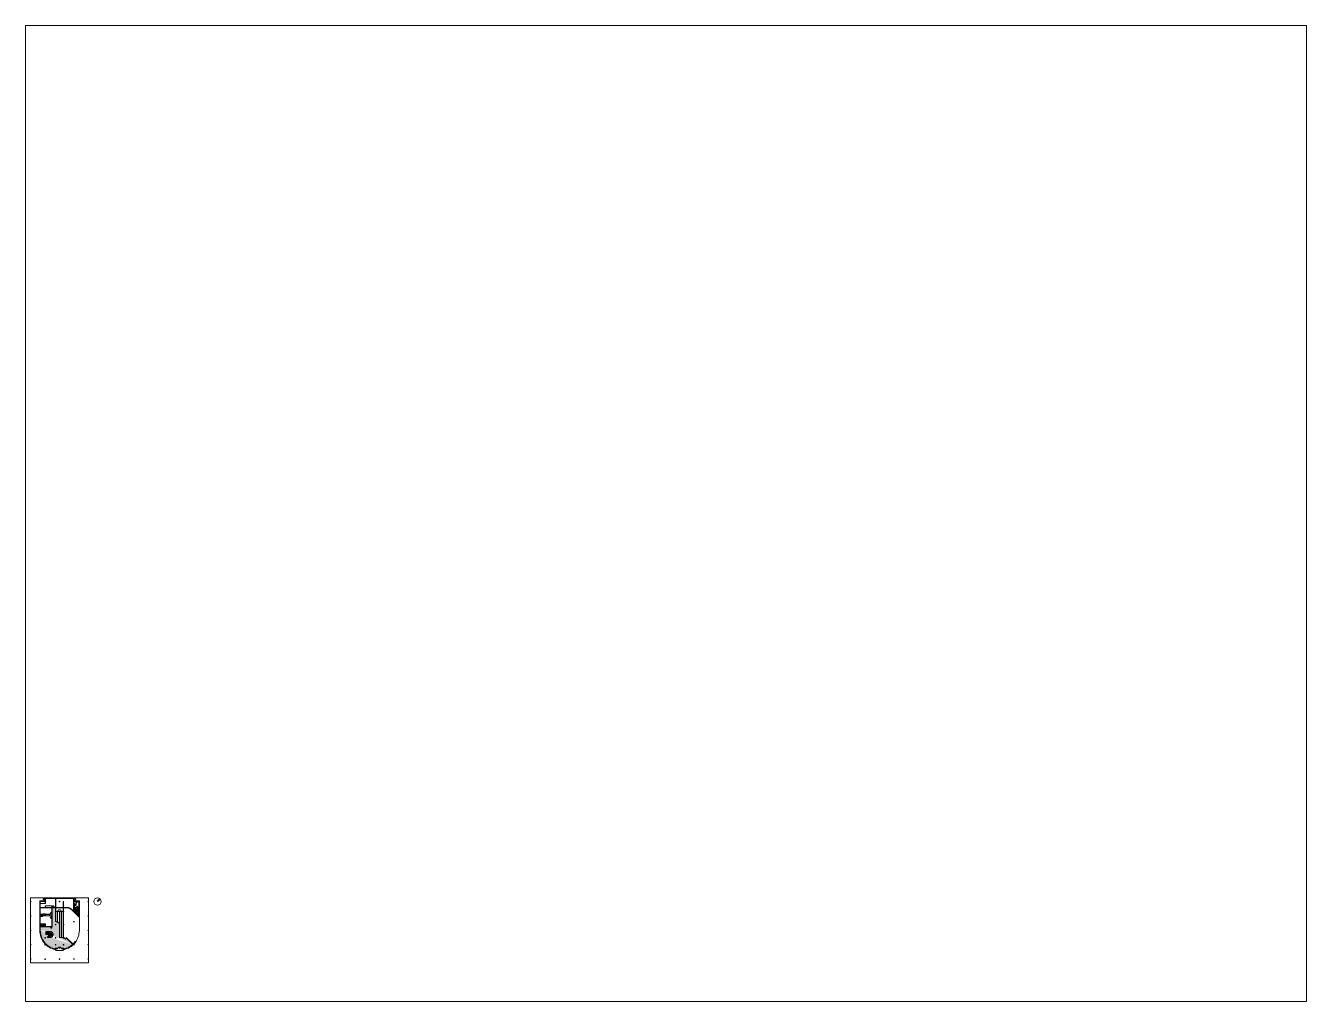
# Paper-space layout 'www.ceco.net' of a CAD drawing. Header units: metres. Extents: x 27 to 240, y 20 to 183.
# The model-space entities are those that its viewports show. They can reach past a viewport. Long polylines and large blocks are cut down to what shows.
import ezdxf

# ---------------------------------------------------------------- set-up
doc = ezdxf.new("R2010")
doc.units = ezdxf.units.M
doc.layers.add('ceco.net 270 Villa Savoye ground floor', color=7, linetype='Continuous', lineweight=15)
doc.layers.add('ceco.net 270 Villa Savoye ground floor - auxiliar', color=9, linetype='Continuous', lineweight=15)
pattern_1 = [(0, (0, 0), (0, 0.177462267526368), [0.129063467291904, -0.048398800234464]), (90, (0, 0), (-0.177462267526368, 1.086642989477989e-17), [0.129063467291904, -0.048398800234464])]

msp = doc.modelspace()

# ---------------------------------------------------------------- hatches: boundary and pattern name
at = {"layer": 'ceco.net 270 Villa Savoye ground floor - auxiliar', "linetype": 'Continuous', "lineweight": 0}
h = msp.add_hatch(dxfattribs=at)
h.set_pattern_fill('ANGLE', color=256, scale=0.0254061943488, style=0)
h.set_pattern_definition(pattern_1)
edge = h.paths.add_edge_path(flags=17)
edge.add_ellipse((3.589844641325982, 12.41040265239951), major_axis=(-0.3393362009102773, 0), ratio=0.6350644885731019, start_angle=0, end_angle=360)
edge = h.paths.add_edge_path(flags=16)
edge.add_arc((8.302685988177725, 6.000732238544086), 0.05014389640556338, 180, 360)
edge.add_arc((8.302685988177725, 6.000732238544086), 0.05014389640556516, 0, 180)
edge = h.paths.add_edge_path(flags=16)
edge.add_arc((10.90141459094981, 6.000732866927734), 0.05014389640556516, 180, 360)
edge.add_arc((10.90141459094981, 6.000732866927734), 0.05014389640556516, 0, 180)
edge = h.paths.add_edge_path(flags=16)
edge.add_arc((4.850738845133598, 8.292389822336727), 0.05014389640556427, 180, 360)
edge.add_arc((4.850738845133598, 8.292389822336727), 0.05014389640556427, 0, 180)
edge = h.paths.add_edge_path(flags=16)
edge.add_arc((8.302685988177725, 8.292389822336727), 0.05014389640556338, 180, 360)
edge.add_arc((8.302685988177725, 8.292389822336727), 0.05014389640556516, 0, 180)
edge = h.paths.add_edge_path(flags=16)
edge.add_spline(control_points=[(7.092544736490558, 11.67560178120666), (7.092544736490558, 11.67746990437101), (7.090962097966703, 11.72751456081406), (7.068837269138681, 11.76940485698503), (7.065693826152056, 11.77519417021474), (7.038468001703485, 11.81865645495064), (6.998681131742055, 11.84451054525167), (6.993094636267224, 11.84786582443296), (6.986272787588944, 11.85154846857684), (6.963092009540189, 11.86312073905312), (6.915852493728785, 11.87534021281555), (6.841999577510161, 11.87452690106515), (6.791439038200047, 11.84815113300401), (6.758464297708421, 11.82796586440135), (6.72912964882027, 11.79380768277655), (6.718978253988836, 11.77519417021473), (6.715295529767791, 11.76940485698503), (6.692453984510326, 11.72773014024471), (6.691910646327154, 11.67553183731059), (6.692351762777263, 11.62647372661671), (6.718691889305186, 11.57581644694225), (6.738884375684347, 11.54293821130557), (6.773135810592845, 11.51280883354586), (6.791580863917949, 11.50114688949496), (6.841813767882126, 11.47560489623346), (6.912282186393918, 11.47664754301918), (6.95648990445149, 11.48455794946333), (6.986272787588944, 11.49802633307893), (6.993094636267224, 11.50114688949496), (6.998681131742055, 11.5050642564041), (7.038418459608693, 11.53294965283868), (7.065693826152056, 11.57597509666121), (7.078602486923721, 11.60099224302343), (7.091954233563406, 11.6474763050067), (7.092544736490558, 11.6738374665926), (7.092544736490558, 11.67560178120666)], knot_values=[0, 0, 0, 1, 2, 3, 4, 5, 6, 7, 8, 9, 10, 11, 12, 13, 14, 15, 16, 17, 18, 19, 20, 21, 22, 23, 24, 25, 26, 27, 28, 29, 30, 31, 32, 33, 34, 34, 34], degree=2, periodic=0)
edge = h.paths.add_edge_path(flags=16)
edge.add_arc((8.302685988177725, 12.66052720958675), 0.05014389640556338, 180, 360)
edge.add_arc((8.302685988177725, 12.66052720958675), 0.05014389640556516, 0, 180)
edge = h.paths.add_edge_path(flags=16)
edge.add_arc((8.302862993164815, 17.03190082303363), 0.05014389640556516, 180, 360)
edge.add_arc((8.302862993164815, 17.03190082303363), 0.05014389640556516, 0, 180)
edge = h.paths.add_edge_path()
edge.add_line((3.250508440415705, 10.74986211768291), (3.250508440415704, 11.95996831360113))
edge.add_line((3.250508440415704, 11.95996831360113), (4.151325405534375, 11.95996821357699))
edge.add_line((4.151325405534375, 11.95996821357699), (4.151325405534375, 12.05962358329193))
edge.add_line((4.151325405534375, 12.05962358329193), (3.250508440415705, 12.05962358329193))
edge.add_line((3.250508440415705, 12.05962358329193), (3.250508440415705, 12.76118074436846))
edge.add_line((3.250508440415705, 12.76118074436846), (4.751192452110886, 12.76118074436846))
edge.add_line((4.751192452110886, 12.76118074436846), (4.751192452110886, 12.5598352601535))
edge.add_line((4.751192452110886, 12.5598352601535), (4.850848598916191, 12.5598352601535))
edge.add_line((4.850848598916191, 12.5598352601535), (4.850848598916191, 11.95996831360113))
edge.add_line((4.850848598916191, 11.95996831360113), (7.163117344192172, 11.95996831360113))
edge.add_line((7.163117344192172, 11.95996831360113), (7.163117344192177, 18.21189638986115))
edge.add_line((7.163117344192177, 18.21189638986115), (8.302650911092877, 18.21189638986115))
edge.add_line((8.302650911092877, 18.21189638986115), (8.302650911092877, 13.75128175352723))
edge.add_line((8.302650911092877, 13.75128175352723), (9.552212927612295, 13.02893795358414))
edge.add_line((9.552212927612295, 13.02893795358414), (9.552212927612345, 8.391934855108834))
edge.add_line((9.552212927612345, 8.391934855108834), (10.80177504415596, 8.391934855108829))
edge.add_line((10.80177504415596, 8.391934855108829), (10.80177504415596, 8.192674173952184))
edge.add_line((10.80177504415596, 8.192674173952184), (11.0010357253126, 8.192674173952197))
edge.add_line((11.0010357253126, 8.192674173952197), (11.0010357253126, 8.391934855108829))
edge.add_line((11.0010357253126, 8.391934855108829), (11.56770118763463, 7.825269424999419))
edge.add_line((11.56770118763463, 7.825269424999419), (11.72861015924044, 8.058625340965003))
edge.add_line((11.72861015924044, 8.058625340965003), (11.79943914229531, 8.324142623350522))
edge.add_line((11.79943914229531, 8.324142623350522), (13.97735310878196, 6.144296223743736))
edge.add_spline(control_points=[(3.249683593967974, 10.7498621176829), (3.274523616145208, 10.49581651325074), (3.299215682922023, 10.22561036412137), (3.363758462062304, 9.69375828132809), (3.403609686282079, 9.432134726841046), (3.483425361747893, 9.060461748344292), (3.511578102452678, 8.94522701309133), (3.562546749122028, 8.763847177667348), (3.582905572749073, 8.696731365490086), (3.626634127165714, 8.563538090446523), (3.650034242040623, 8.497321757334214), (3.724644824231743, 8.299881720742718), (3.78026650512962, 8.169866019668628), (3.963165167855252, 7.785240836691561), (4.106490049145523, 7.536049980639183), (4.371391220368872, 7.138846471888348), (4.483260804075597, 6.985723655599379), (4.690100467360654, 6.724358167677958), (4.782397620805797, 6.614352339457465), (4.972983737014448, 6.400733184730288), (5.071320956499735, 6.29707631325644), (5.3751777532549, 5.997139307044523), (5.589538956329855, 5.811905625481817), (5.935912701308478, 5.55613098070766), (6.060072512667745, 5.472206043995892), (6.264127324766255, 5.347258004496275), (6.342030507914874, 5.302498672934584), (6.500680940389529, 5.216833980069459), (6.581332142345668, 5.175932119223738), (6.826840629373098, 5.058183335487229), (6.995259236536561, 4.986297324339331), (7.486563522512085, 4.793354441115949), (7.818054612553156, 4.683076784997819), (8.153218253326816, 4.572802317427263)], knot_values=[0, 0, 0, 0, 31.90571638801431, 31.90571638801431, 63.81143277602862, 63.81143277602862, 78.39637500749345, 78.39637500749345, 87.08060962636155, 87.08060962636155, 95.76484424522965, 95.76484424522965, 113.1333134829659, 113.1333134829659, 147.8702519584382, 147.8702519584382, 170.5576827978461, 170.5576827978461, 187.7096894227955, 187.7096894227955, 204.8616960477449, 204.8616960477449, 239.1657092976438, 239.1657092976438, 257.5786780389198, 257.5786780389198, 268.6959322039036, 268.6959322039036, 279.8131863688874, 279.8131863688874, 302.0476946988551, 302.0476946988551, 343.3500527779183, 343.3500527779183, 343.3500527779183, 343.3500527779183], degree=3, periodic=0)
edge.add_line((8.153218253326818, 4.572802317427263), (8.153218253326818, 4.877795801215806))
edge.add_line((8.153218253326818, 4.877795801215806), (8.933686278515479, 4.877795801215806))
edge.add_line((9.40069546678797, 5.23997713953416), (8.933686278515479, 4.772916238783564))
edge.add_line((8.933686278515479, 4.668036676351329), (8.933686278515479, 4.877795801215806))
edge.add_spline(control_points=[(9.593753560345263, 4.772916219725158), (9.593753560345263, 4.77696249179689), (9.592326797996, 4.886823993600124), (9.55552425056083, 4.995724801203138), (9.550143360040318, 5.010518640780723), (9.542858632567143, 5.02886076507539), (9.544108494205158, 5.025713754071917), (9.543894051850282, 5.026253695798185), (9.543846458978074, 5.026357609170377), (9.543958198560086, 5.026097413771224), (9.54373461978147, 5.026624632477522), (9.545037732399416, 5.023551776668667), (9.537442635470358, 5.04146169281549), (9.530942816927194, 5.055581086335089), (9.488265297046096, 5.142892831231949), (9.423180110266456, 5.216439061417017), (9.412494504129825, 5.227973336566508), (9.398671112410257, 5.242036693632635), (9.401042831473346, 5.239623803025081), (9.400681043789708, 5.239991871114332), (9.400680331465043, 5.239992595804515), (9.40069550125808, 5.239977162673424), (9.40069550125808, 5.239977162673424)], knot_values=[0, 0, 0, 1, 2, 3, 4, 5, 6, 7, 8, 9, 10, 11, 12, 13, 14, 15, 16, 17, 18, 19, 20, 21, 21, 21], degree=2, periodic=0)
edge.add_spline(control_points=[(9.786811619432463, 5.239977162673424), (9.783921886603595, 5.237087429844557), (9.706526732737283, 5.157673757022298), (9.656559293261335, 5.055581086335049), (9.650061447634195, 5.041461692815496), (9.642469909458494, 5.023551776668667), (9.643772411490902, 5.026624632477527), (9.643548937472206, 5.026097413771224), (9.643507606868587, 5.025984742878377), (9.64361306884028, 5.026253695798185), (9.643398626485403, 5.025713754071906), (9.644648488123412, 5.028860765075402), (9.63736376065023, 5.010518640780728), (9.631982870129711, 4.995724801203085), (9.600466435486824, 4.90262859741187), (9.59449702243576, 4.805185688790807), (9.593898099908015, 4.789590262121634), (9.59372876127691, 4.770055406329086), (9.593757815192738, 4.773407057705088), (9.593753383239111, 4.772895788808783), (9.593753374513037, 4.772894782170187), (9.593753560345263, 4.772916219725158), (9.593753560345263, 4.772916219725158)], knot_values=[0, 0, 0, 1, 2, 3, 4, 5, 6, 7, 8, 9, 10, 11, 12, 13, 14, 15, 16, 17, 18, 19, 20, 21, 21, 21], degree=2, periodic=0)
edge.add_line((9.786811635755846, 5.23997713953416), (10.25173612099415, 4.772916238783564))
edge.add_line((10.27039582353865, 4.668036676351329), (10.27039582353865, 4.877795801215806))
edge.add_line((11.05086384872732, 4.877795801215806), (10.27039582353865, 4.877795801215806))
edge.add_line((11.05086384872732, 4.57280231145669), (11.05086384872732, 4.877795801215806))
edge.add_spline(control_points=[(13.97735310878196, 6.144296223743736), (13.79083162984776, 5.964462306018868), (13.59457269336023, 5.797158722534029), (13.26816941889237, 5.55613098070766), (13.1440096075331, 5.472206043995892), (12.93995479543459, 5.347258004496275), (12.86205161228597, 5.302498672934584), (12.70340117981132, 5.216833980069459), (12.62274997785518, 5.175932119223738), (12.37724149082775, 5.058183335487229), (12.20882288366429, 4.986297324339331), (11.71751859192482, 4.793354438852361), (11.38602749568245, 4.683076781017316), (11.05086384872732, 4.57280231145669)], knot_values=[207.9011381230559, 207.9011381230559, 207.9011381230559, 207.9011381230559, 239.1657092976438, 239.1657092976438, 257.5786780389198, 257.5786780389198, 268.6959322039036, 268.6959322039036, 279.8131863688874, 279.8131863688874, 302.0476946988551, 302.0476946988551, 343.3500535233272, 343.3500535233272, 343.3500535233272, 343.3500535233272], degree=3, periodic=0)
edge.add_arc((6.553900922817476, 9.391365734072401), 0.9994313652847717, 269.9413629196299, 450.05863708037)
edge.add_line((5.645806720532706, 8.391934955132959), (6.55287809482633, 8.391934955132964))
edge.add_line((5.645806720532706, 8.491539389460167), (5.645806720532706, 8.391934955132964))
edge.add_line((5.645806720532706, 8.491539389460172), (6.137730020524625, 9.340495240608043))
edge.add_line((5.041821880341816, 9.340495240608048), (6.552878094826331, 9.340495240608043))
edge.add_line((5.041821880341817, 10.29114032914143), (5.041821880341817, 9.340495240608048))
edge.add_line((5.041821880341818, 10.39079657597087), (5.041821880341817, 10.29114032914143))
edge.add_line((6.553900922817476, 10.39079709935717), (5.041821880341818, 10.39079657597087))
h = msp.add_hatch(dxfattribs=at)
h.set_pattern_fill('ANGLE', color=256, scale=0.0254061943488, style=0)
h.set_pattern_definition(pattern_1)
edge = h.paths.add_edge_path(flags=16)
edge.add_spline(control_points=[(14.35114870620089, 19.92846767744219), (14.35114870620089, 19.94159900873388), (14.35613667451292, 20.00624223559504), (14.39204592704936, 20.09924299305226), (14.45154363947546, 20.17744025069661), (14.53007924157961, 20.23658188590253), (14.60053884059952, 20.26321730676163), (14.64817899989711, 20.27436448469168), (14.71114851523568, 20.27764083968606), (14.70034465420386, 20.27707870605138), (14.70219830505622, 20.27717515286507), (14.70222742022684, 20.27713137309688), (14.7016553126299, 20.27717515286612), (14.70350943254669, 20.27707870604526), (14.69270283760506, 20.27764083972171), (14.75568828733798, 20.27436448448384), (14.80333840830376, 20.26321730797297), (14.8738265525658, 20.23648829168509), (14.95242900035053, 20.17736145725249), (15.01192722394163, 20.09930873045342), (15.03872685390846, 20.0292647860226), (15.04994284311538, 19.9819037801629), (15.05323944529424, 19.91929949164833), (15.05267383777984, 19.93004068948467), (15.05277088068736, 19.92819779098116), (15.05274839708093, 19.92930142612848), (15.0527566690933, 19.92810807556837), (15.05275666908103, 19.93046914676346), (15.05275666908308, 19.91894969300465), (15.05275666910614, 19.86358814034216), (15.05275666903433, 19.76011426182098), (15.0527566644083, 19.64049993957066), (15.05275667863468, 19.50925562459378), (15.05274933804315, 19.38043641190097), (15.05278810825738, 19.24196383209735), (15.05269242172597, 19.18537378007397), (15.05315107140912, 19.18261724217258), (15.04993594050681, 19.12355033768111), (15.03872803820886, 19.07563625157261), (15.01183272154038, 19.00520218806208), (14.95234237202302, 18.92660200979402), (14.87381068426554, 18.86711611546611), (14.80333840829857, 18.8403227747377), (14.75568828733888, 18.82910961206899), (14.69270283760491, 18.82581390194887), (14.70350943254671, 18.82637935639804), (14.70165531262989, 18.82628233982308), (14.70162641038017, 18.8263263782196), (14.70219830505618, 18.82628233982294), (14.70034465420417, 18.82637935639892), (14.71114851523385, 18.82581390194383), (14.64817899990778, 18.82910961209832), (14.60053884053732, 18.8403227745667), (14.53006331100776, 18.8672102824487), (14.45147054027158, 18.92668930729509), (14.39197687464335, 19.00520934271154), (14.36517826900072, 19.0756753223383), (14.35396252216492, 19.1233226165706), (14.35066593170552, 19.18630717424965), (14.35123153720917, 19.17550073253936), (14.35113449464664, 19.17735482512191), (14.35115697817312, 19.17624859644857), (14.35114870619019, 19.17744290120126), (14.35114870620239, 19.17508183000331), (14.35114870620065, 19.18660128376935), (14.35114870620096, 19.24196283698886), (14.35114870620089, 19.34543671379694), (14.3511487062009, 19.42426694072152), (14.35114870620089, 19.55311754905807), (14.35114870620089, 19.68128377370544), (14.35114870620089, 19.76011579954118), (14.35114870620089, 19.86433671578807), (14.3511487062009, 19.91864541466777), (14.35114870620089, 19.92846767744219), (14.35114870620089, 19.92846767744219)], knot_values=[0, 0, 0, 1, 2, 3, 4, 5, 6, 7, 8, 9, 10, 11, 12, 13, 14, 15, 16, 17, 18, 19, 20, 21, 22, 23, 24, 25, 26, 27, 28, 29, 30, 31, 32, 33, 34, 35, 36, 37, 38, 39, 40, 41, 42, 43, 44, 45, 46, 47, 48, 49, 50, 51, 52, 53, 54, 55, 56, 57, 58, 59, 60, 61, 62, 63, 64, 65, 66, 67, 68, 69, 70, 71, 72, 73, 73, 73], degree=2, periodic=0)
edge = h.paths.add_edge_path(flags=16)
edge.add_ellipse((15.62947632176795, 17.52510899451165), major_axis=(0.2545602338897094, -0.2243839222632417), ratio=0.6350644885731019, start_angle=0, end_angle=360)
edge = h.paths.add_edge_path()
edge.add_line((14.25154426575243, 19.83816720537117), (14.2515441657283, 17.13255454708884))
edge.add_line((14.2515441657283, 17.13255454708884), (14.45288974996738, 17.13255454708884))
edge.add_line((14.45288974996738, 17.13255454708884), (14.45288974996738, 16.93120896284976))
edge.add_line((14.45288974996738, 16.93120896284976), (14.3698497308069, 16.93120896284976))
edge.add_line((14.3698497308069, 16.93120896284976), (14.71026595426976, 16.59080312368221))
edge.add_line((14.71026595426976, 16.59080312368221), (14.85761380897751, 16.7360747774073))
edge.add_line((14.85761380897751, 16.7360747774073), (15.95977625831113, 15.63391232807367))
edge.add_line((15.95977625831113, 15.63391232807367), (15.95977625831113, 16.57607453635647))
edge.add_spline(control_points=[(14.25154417571334, 19.17082894083601), (14.25160964832598, 19.16491529939645), (14.2536623593764, 19.11174541626754), (14.27674025551048, 19.0213079992343), (14.31785813246606, 18.93792691225118), (14.35435846403562, 18.89176417543052), (14.36926869789691, 18.87469302381625), (14.38938025701034, 18.85445862248337), (14.38592965898734, 18.85793029689915), (14.38644819446367, 18.85740784998775), (14.38664316075563, 18.85722089384289), (14.3863463876856, 18.8575072268736), (14.3869513841602, 18.85692445529753), (14.38342520629949, 18.86032109695682), (14.40397727698912, 18.84052401857714), (14.42128338130139, 18.82587128361046), (14.46802715335895, 18.79008209360397), (14.57325674202336, 18.7398890695342), (14.6550312019421, 18.72898320011586), (14.6776048645846, 18.72710508265666), (14.70609982196986, 18.72657069356879), (14.70121086020104, 18.7266623802411), (14.70204967342872, 18.72664664929511), (14.70174457498898, 18.72665237105403), (14.7019268320756, 18.72664895303881), (14.7019268320756, 18.72664895303881)], knot_values=[0, 0, 0, 1, 2, 3, 4, 5, 6, 7, 8, 9, 10, 11, 12, 13, 14, 15, 16, 17, 18, 19, 20, 21, 22, 23, 24, 24, 24], degree=2, periodic=0)
edge.add_line((14.70192684206065, 18.72664899851419), (14.70192684206065, 18.82629654324384))
edge.add_line((14.35114870007963, 20.30207514531938), (14.35114870007963, 19.17291378120801))
edge.add_line((15.95977635833527, 20.30207504529524), (14.35114870007964, 20.30207504529524))
edge.add_line((15.95977625831113, 15.33916490618009), (15.95977625831113, 20.30207504529525))
edge.add_line((15.95977635833527, 18.20151558499616), (15.95977635833527, 18.30112872142315))
edge.add_line((15.26030477740742, 18.30112872142315), (15.26030477740742, 18.20151558499616))
edge.add_spline(control_points=[(15.26030952079534, 18.30162710725714), (15.24904767269994, 18.30192889995109), (15.22424249895122, 18.30370303147271), (15.12349264570675, 18.27721608316956), (15.04878466057624, 18.24194435124729), (14.96482332922586, 18.1815772000283), (14.91248633405134, 18.11534319528537), (14.89003122476784, 18.08122890439088), (14.87239223059344, 18.04626855660894), (14.86998882506024, 18.041505025737)], knot_values=[0.6243146683672105, 0.6243146683672105, 0.6243146683672105, 1, 2, 3, 4, 5, 6, 7, 7.50856931521352, 7.50856931521352, 7.50856931521352], degree=2, periodic=0)
edge.add_spline(control_points=[(15.26030477740742, 18.20151558499616), (15.23380096634079, 18.20186280153808), (15.13676104837583, 18.17845124483351), (15.03610550324549, 18.11356615553927), (14.98965233721569, 18.05325419710332), (14.97366652027978, 18.02858504127689), (14.9609718176057, 18.00347879400163), (14.9592426752364, 18.0000590781554)], knot_values=[1.115056811418968, 1.115056811418968, 1.115056811418968, 2, 3, 4, 5, 6, 6.508778474694227, 6.508778474694227, 6.508778474694227], degree=2, periodic=0)
edge.add_spline(control_points=[(14.95925077364551, 18.00005547721855), (14.95771850086272, 17.99645070718622), (14.94675628471817, 17.97066139036903), (14.93812811022715, 17.942354981607), (14.92186548707686, 17.86740928560836), (14.93314785208332, 17.77832312346567), (14.95480102823558, 17.70681307496328), (14.98679742376569, 17.65504034530153), (15.00423345996905, 17.631346912237), (15.02314646495344, 17.61070926579229), (15.02575780601002, 17.60785980144134)], knot_values=[12.50849264548375, 12.50849264548375, 12.50849264548375, 13, 14, 15, 16, 17, 18, 19, 20, 20.49999999999977, 20.49999999999977, 20.49999999999977], degree=2, periodic=0)
edge.add_spline(control_points=[(14.8699996948673, 18.0415006817448), (14.86789057501622, 18.0365528073478), (14.85279923873738, 18.00114939660725), (14.84127028365437, 17.96219762440288), (14.82050584836577, 17.85893159871554), (14.84806587608676, 17.69564438749553), (14.90178476570325, 17.60506149114517), (14.92551367554433, 17.57202045937581), (14.95083009077054, 17.54416407843983), (14.95518525274864, 17.53728720817463)], knot_values=[14.50838700824018, 14.50838700824018, 14.50838700824018, 15, 16, 17, 18, 19, 20, 21, 21.45654103256937, 21.45654103256937, 21.45654103256937], degree=2, periodic=0)
edge.add_line((15.02575778174202, 17.60785983719215), (15.89754284152687, 16.73815958046562))
edge.add_line((14.95518525274864, 17.53728720817463), (15.82488550947518, 16.66758695144809))
edge.add_spline(control_points=[(15.89754286375446, 16.73815956629118), (15.8981721199857, 16.73753031005995), (15.92413793075264, 16.7118424843027), (15.95580370503877, 16.69198449758758), (15.95840203229065, 16.69039282845456), (15.95977625831114, 16.68957164225344)], knot_values=[0, 0, 0, 1, 2, 3, 3.782163636007225, 3.782163636007225, 3.782163636007225], degree=2, periodic=0)
edge.add_spline(control_points=[(15.82697027919212, 16.66550219590559), (15.8278557593573, 16.66461640806834), (15.8609074241606, 16.6320011342195), (15.9030832761187, 16.60638391041975), (15.90738461705287, 16.60383965832948), (15.91283052085476, 16.60072832452687), (15.91189615148111, 16.60126214501326), (15.9120564639211, 16.60117055589754), (15.9119806402905, 16.60121399504279), (15.91203686907781, 16.60118169934565), (15.91201035859723, 16.601197196238), (15.91216487300132, 16.60110687373026), (15.91126429705739, 16.60163331188437), (15.91651323831683, 16.59856500546749), (15.9207445760267, 16.59617721663447), (15.94938471381546, 16.58043935000977), (15.95977625831114, 16.57607453635648)], knot_values=[0, 0, 0, 1, 2, 3, 4, 5, 6, 7, 8, 9, 10, 11, 12, 13, 14, 14.52435429656322, 14.52435429656322, 14.52435429656322], degree=2, periodic=0)

# ---------------------------------------------------------------- linework, layer by layer
at = {"layer": 'ceco.net 270 Villa Savoye ground floor'}
for p, q in [((4.751192352086741, 20.50342062953434), (4.751192352086741, 21.50389384148245)), ((7.455779863003313, 21.50389384148245), (4.751192452110886, 21.50389384148245)), ((4.952537936325843, 21.30254825724336), (4.751192452110886, 21.30254825724336)), ((4.751192452110886, 21.30254825724336), (4.751192452110886, 20.50342062953434)), ((14.25154416572829, 21.50389384148245), (4.952537936325843, 21.50389384148245)), ((4.952537936325843, 21.50389384148245), (4.952537936325843, 21.30254825724336)), ((4.952537936325843, 21.40219590199714), (14.25154416572829, 21.40219590199714)), ((4.952537936325843, 20.50342062953434), (4.952537936325843, 21.30254825724336)), ((4.952537936325833, 20.30207504529524), (4.952537936325833, 21.30254825724336)), ((14.25154416572829, 21.30254825724336), (4.952537936325843, 21.30254825724336)), ((10.53402643701597, 21.50389384148245), (7.555436109832753, 21.50389384148245)), ((8.302650911092877, 18.3115009242125), (8.302650911092877, 21.50389384148245)), ((8.402307157922316, 18.3115009242125), (8.402307157922316, 21.50389384148245)), ((11.33315416474912, 21.50389384148245), (10.63363097136731, 21.50389384148245)), ((14.45288964994325, 21.50389384148245), (11.43484350215877, 21.50389384148245)), ((14.25154416572829, 21.30254825724336), (14.25154416572829, 21.50389384148245)), ((14.45288964994325, 21.30254825724336), (14.25154416572829, 21.30254825724336)), ((14.25154416572829, 21.30254825724336), (14.25154416572829, 20.50342062953434)), ((14.2515441657283, 21.30254825724336), (14.2515441657283, 20.30207504529524)), ((14.45288974996738, 21.50389384148245), (14.45288974996738, 20.50342062953434)), ((14.45288964994325, 20.50342062953434), (14.45288964994325, 21.30254825724336)), ((22.07780631142115, 20.38535357220398), (22.91586737616821, 21.2234146369532)), ((3.051247759259063, 10.74986211768291), (3.051247759259063, 20.50342062953433)), ((4.952537936325844, 20.50342062953434), (3.051247759259065, 20.50342062953434)), ((3.1508522936104, 18.21189628983701), (3.1508522936104, 16.10092151634616)), ((3.211052619814455, 18.21189638986115), (8.352479034507596, 18.21189638986115)), ((4.850848598916195, 20.50342062953434), (3.250508440415709, 20.50342062953434)), ((3.250508440415709, 20.50342062953434), (3.250508440415709, 20.30207504529524)), ((3.250508440415709, 20.40172269004902), (4.850848598916195, 20.40172269004902)), ((3.250508440415709, 20.30207504529524), (4.850848598916195, 20.30207504529524)), ((3.250508440415705, 15.94111665579076), (3.250508440415705, 20.30207514531937)), ((4.850848598916193, 20.30207504529524), (3.250508440415707, 20.30207504529524)), ((3.250508440415705, 18.31150082418834), (8.352479034507596, 18.31150082418834)), ((4.186611720043135, 21.06800126157795), (4.751192452110886, 20.50342062953434)), ((4.751192452110886, 20.50342062953434), (4.952537936325843, 20.50342062953434)), ((4.850848598916195, 20.30207504529524), (4.850848598916195, 20.50342062953434)), ((4.850848598916191, 19.67316759133339), (4.850848598916191, 20.30207504529524)), ((4.952537936325841, 19.67316759133339), (4.850848598916191, 19.67316759133339)), ((4.850848598916191, 18.26171591120021), (4.850848598916191, 18.89270816822038)), ((4.952537936325841, 18.89270816822038), (4.850848598916191, 18.89270816822038)), ((4.902709812911123, 18.89270816822038), (7.163117344192164, 18.89270816822038)), ((4.952537936325841, 19.67316759133339), (4.952537936325841, 20.5034205295102)), ((4.952537936325841, 18.26171591120021), (4.952537936325841, 18.89270816822038)), ((7.061428006782524, 12.05962446040643), (7.061428006782524, 18.89270816822038)), ((7.163117344192177, 18.89270816822038), (7.061428006782524, 18.89270816822038)), ((7.163117344192177, 11.95996831360113), (7.163117344192177, 18.89270816822038)), ((7.497320586687017, 18.87816635931442), (8.06190121873063, 18.31150092421249)), ((8.302650911092877, 13.75128175352723), (8.302650911092877, 18.21189638986115)), ((8.402307157922316, 18.21189638986115), (8.302650911092877, 18.21189638986115)), ((8.352479034507597, 18.31150082418834), (12.00771163395755, 18.31150082418834)), ((8.352479034507597, 18.21189638986115), (10.80177504415596, 18.21189638986115)), ((8.402307157922316, 13.69316623038149), (8.402307157922316, 18.21189638986115)), ((8.402307157922317, 16.93120896284976), (9.552212927612347, 16.93120896284976)), ((8.97725999275526, 16.93120896284976), (8.97725999275526, 13.67654822049289)), ((9.552212927612345, 8.391934855108834), (9.552212927612345, 17.01216249675639)), ((9.651869174441787, 17.01216249675639), (9.552212927612345, 17.01216249675639)), ((9.651869174441787, 8.391934855108834), (9.651869174441787, 17.01216249675639)), ((10.80177504415596, 16.93120896284976), (9.651869174441789, 16.93120896284976)), ((10.22682210929887, 8.391934855108829), (10.22682210929887, 16.93120896284976)), ((10.80177504415596, 18.31150092421248), (10.80177504415596, 20.30207504529524)), ((10.90137947848316, 20.30207504529524), (10.80177504415596, 20.30207504529524)), ((10.90137947848316, 18.31150092421248), (10.80177504415596, 18.31150092421248)), ((10.80177504415596, 8.192674173952184), (10.80177504415596, 18.21189638986114)), ((10.90137947848316, 18.31150092421248), (10.90137947848316, 20.30207504529524)), ((10.90137947848316, 8.192674173952184), (10.90137947848316, 18.21189638986114)), ((10.90137957850729, 18.21189638986115), (12.00770679038033, 18.21189638986115)), ((13.50636245504838, 17.65144225353173), (16.16112184255022, 14.99875906701254)), ((13.57901978710008, 17.72201478252511), (14.71026595426976, 16.59080312368221)), ((14.25154426575243, 20.50342062953434), (14.25154426575243, 19.17291378120801)), ((14.25154416572829, 20.50342062953434), (14.45288964994325, 20.50342062953434)), ((16.16112184255023, 20.50342062953434), (14.25154426575244, 20.50342062953434)), ((14.35114870007963, 20.30207514531938), (14.35114870007963, 19.17291378120801)), ((15.95977635833527, 20.30207504529524), (14.35114870007964, 20.30207504529524)), ((15.017470382011, 21.06800126157795), (14.45288964994325, 20.50342062953434)), ((14.45288974996739, 20.40172269004902), (15.95977635833527, 20.40172269004902)), ((14.70192684206065, 18.72664899851419), (14.70192684206065, 18.82629654324384)), ((14.95518525274864, 17.53728720817463), (15.82488550947518, 16.66758695144809)), ((15.02575778174202, 17.60785983719215), (15.89754284152687, 16.73815958046562)), ((15.26030477740742, 18.30112872142315), (15.26030477740742, 18.20151558499616)), ((15.26030477740742, 18.20151558499616), (15.95977635833527, 18.20151558499616)), ((15.95977635833527, 18.30112872142315), (15.26030952079534, 18.30162710725714)), ((15.46576825528503, 18.79722152750756), (15.95977635833527, 18.30112872142315)), ((15.95977625831113, 15.33916490618009), (15.95977625831113, 20.30207504529525)), ((15.95977635833527, 18.20151558499616), (15.95977635833527, 18.30112872142315)), ((16.06151730819889, 17.90052245602743), (16.06151730819889, 18.20151548497203)), ((16.16112184255022, 14.9987589669884), (16.16112184255022, 20.50342062953434)), ((22.07780631142115, 20.38535357220398), (22.21926180055175, 20.24389808307375)), ((22.14853405598645, 20.31462582763886), (22.99007120420011, 21.15616297585469)), ((22.21926180055175, 20.24389808307375), (23.05841601103711, 21.08305229356126)), ((3.1508522936104, 15.50105446976965), (3.1508522936104, 12.8608369911979)), ((4.001892847792455, 16.10092151634616), (3.2505084404157, 16.10092151634616)), ((3.250508440415704, 15.94111665579076), (4.001892747768315, 15.94111665579076)), ((3.250508440415705, 12.8608369911979), (3.250508440415705, 15.84146050898546)), ((3.250508440415704, 15.84146040896132), (4.001892747768315, 15.84146040896132)), ((4.952537936325845, 12.8608369911979), (3.250508440415708, 12.8608369911979)), ((3.250508440415705, 12.05962456043057), (3.250508440415705, 12.76118074436846)), ((4.751192452110886, 12.76118074436846), (3.250508440415708, 12.76118074436846)), ((4.001892847792456, 15.94111665579076), (4.001892847792456, 16.10092151634615)), ((4.101549094621899, 16.10092151634615), (4.001892847792456, 16.10092151634615)), ((4.001892847792456, 15.50105456979378), (4.001892847792456, 15.84146040896132)), ((4.101549094621899, 15.50105456979378), (4.001892847792456, 15.50105456979378)), ((4.101549094621899, 15.76051567717861), (4.101549094621899, 16.10092151634615)), ((4.85084859891619, 15.76051557715447), (4.101548994597756, 15.76051557715447)), ((4.85084859891619, 15.66090254075161), (4.101548994597756, 15.66090254075161)), ((4.101549094621899, 15.50105456979378), (4.101549094621899, 15.66090254075161)), ((4.101548994597761, 15.50105456979379), (4.850848598916191, 15.50105456979379)), ((6.411732936815423, 16.10092151634615), (4.850848698940325, 16.10092151634615)), ((4.850848598916191, 15.76051567717861), (4.850848598916191, 16.10092151634615)), ((4.952537936325841, 16.00131698199482), (4.850848598916191, 16.10092151634615)), ((4.850848598916191, 15.50105456979378), (4.850848598916191, 15.66090254075161)), ((4.952537936325841, 15.50105456979378), (4.850848598916191, 15.50105456979378)), ((6.312128502488222, 16.00131708201895), (4.95253793632584, 16.00131708201895)), ((4.952537936325841, 15.50105456979378), (4.952537936325841, 16.00131698199482)), ((4.95253793632584, 12.05962456043058), (4.952537936325841, 12.8608369911979)), ((7.061428006782524, 15.50105456979378), (6.312128402464092, 15.50105456979378)), ((6.312128502488223, 15.50105456979378), (6.312128502488223, 16.00131698199482)), ((6.411732936815423, 15.60071081662322), (6.411732936815423, 16.10092151634615)), ((7.061428006782524, 15.60071081662323), (6.411732936815428, 15.60071081662323)), ((6.496847374738907, 16.33546851201156), (7.061428006782523, 16.90213404713763)), ((6.496847374738907, 14.93647383772603), (7.061428006782523, 15.50105446976965)), ((8.402307157922316, 13.69316623038149), (8.302650911092877, 13.75128175352723)), ((8.402307157922317, 13.69316623038149), (9.552212927612347, 13.02893795358411)), ((14.71026605429391, 16.59080312368221), (14.85761390900165, 16.7360747774073)), ((14.78083858328729, 16.52023049466469), (14.71026605429391, 16.59080312368221)), ((14.78083858328729, 16.52023049466469), (14.92818643799503, 16.66550214838978)), ((14.78083858328728, 16.52023059468883), (15.95977635833527, 15.33916490618009)), ((14.85761380897751, 16.7360747774073), (15.95977635833527, 15.63391222804953)), ((14.92818643799503, 16.66550214838978), (14.85761390900165, 16.7360747774073)), ((16.16112184255023, 10.7498621176829), (16.16112184255023, 15.44086284566538)), ((7.06142800678252, 12.05962456043057), (3.250508440415704, 12.05962456043057)), ((3.250508440415705, 10.74986211768291), (3.250508440415705, 11.95996831360113)), ((7.163117344192172, 11.95996831360113), (3.250508440415704, 11.95996831360113)), ((4.35684049586596, 12.55570876443932), (4.850848598916191, 12.05962446040643)), ((4.850848598916191, 12.00979643701585), (4.850848598916191, 12.5598352601535)), ((6.553900922817476, 10.39079709935717), (5.041821880341818, 10.39079657597087)), ((5.041821880341818, 10.39079657597087), (5.041821880341817, 10.29114032914143)), ((5.041821880341817, 10.29114032914143), (6.550844904215681, 10.29114032914143)), ((5.041821880341817, 10.29114032914143), (5.041821880341817, 9.340495240608048)), ((5.041821880341813, 9.865620052050408), (6.552878094826331, 9.865620052050408)), ((6.55287809482633, 9.440151387413355), (5.041821880341817, 9.440151387413355)), ((5.041821880341816, 9.340495240608048), (6.552878094826331, 9.340495240608043)), ((5.344856701966424, 10.29114032914143), (5.344856701966424, 9.440151387413355)), ((5.645806720532716, 10.29114032914143), (5.645806720532716, 9.440151387413355)), ((5.645806720532706, 8.491539389460172), (6.137730020524625, 9.340495240608043)), ((6.552878094826331, 8.491539389460172), (5.645806720532705, 8.491539389460177)), ((5.645806720532706, 8.491539389460167), (5.645806720532706, 8.391934955132964)), ((6.552878094826331, 8.914974963517022), (5.891164385059525, 8.914974963517022)), ((5.94889325463543, 10.29114032914143), (5.94889325463543, 9.440151387413355)), ((5.94889325463543, 9.012546307264005), (5.94889325463543, 8.491539389460172)), ((6.249843273201722, 10.29114032914144), (6.249843273201722, 9.440151387413355)), ((6.249843273201722, 9.340495240608043), (6.249843273201722, 8.491539389460172)), ((6.550844904214162, 10.29114032914143), (6.55287809482633, 9.440151387413355)), ((6.552878094826331, 9.340495240608043), (6.552878094826331, 8.491539389460172)), ((6.613078421030385, 9.494097404466594), (7.001227680578473, 10.16870648612898)), ((6.613078421030385, 9.28654912353066), (7.001227680578473, 8.611940041868271)), ((6.656652135270161, 9.450523590202677), (7.331261316956686, 9.840705940330972)), ((6.656652135270161, 9.330122937794577), (7.331261316956686, 8.939888875188169)), ((6.671193944176123, 9.390323263998626), (7.451661969364792, 9.390323263998626)), ((5.645806720532706, 8.391934955132959), (6.55287809482633, 8.391934955132964)), ((8.153218253326818, 4.572802317427263), (8.153218253326818, 4.877795801215806)), ((8.153218253326818, 4.877795801215806), (8.933686278515479, 4.877795801215806)), ((8.15321825332682, 4.363043192562785), (8.362977378191294, 4.363043192562785)), ((8.362977378191294, 4.363043192562785), (8.362977378191294, 4.668036676351329)), ((8.362977378191294, 4.668036676351329), (8.933686278515479, 4.668036676351329)), ((9.40069546678797, 5.23997713953416), (8.933686278515479, 4.772916238783564)), ((8.933686278515479, 4.668036676351329), (8.933686278515479, 4.877795801215806)), ((9.651869174441787, 8.391934855108834), (9.552212927612345, 8.391934855108834)), ((9.651869174441789, 8.391934855108829), (10.80177504415596, 8.391934855108829)), ((9.786811635755846, 5.23997713953416), (10.25173612099415, 4.772916238783564)), ((11.05086384872732, 4.877795801215806), (10.27039582353865, 4.877795801215806)), ((10.27039582353865, 4.668036676351329), (10.27039582353865, 4.877795801215806)), ((10.84110472386285, 4.668036676351335), (10.27039582353865, 4.668036676351329)), ((10.90137947848316, 8.192674173952184), (10.80177504415596, 8.192674173952184)), ((10.84110472386285, 4.363043192562785), (10.84110472386285, 4.668036676351335)), ((11.05086384872732, 4.363043192562785), (10.84110472386285, 4.363043192562785)), ((11.56770116041452, 7.825269420006896), (11.0010357253126, 8.391934855108829)), ((11.05086384872732, 4.57280231145669), (11.05086384872732, 4.877795801215806)), ((11.79943914229531, 8.324142623350522), (11.83753457061283, 8.427221169617596)), ((11.79943914229531, 8.324142623350529), (14.11660170441423, 6.004924074746973)), ((11.83753457061283, 8.427221169617596), (14.18717433343175, 6.075496603740361)), ((14.99255637031571, 7.028226595356199), (14.81689503903212, 7.144562528229616))]:
    msp.add_line(p, q, dxfattribs=at)
at = {"layer": 'ceco.net 270 Villa Savoye ground floor', "linetype": 'Continuous', "lineweight": 0}
for p, q in [((7.163117344192172, 18.21189638986115), (8.302650911092877, 18.21189638986115)), ((8.302650911092877, 18.21189638986115), (8.302650911092877, 13.75128175352723)), ((8.302650911092877, 13.75128175352723), (9.552212927612347, 13.02893795358411)), ((9.552212927612347, 13.02893795358411), (9.552212927612345, 8.391934855108834)), ((3.250508440415705, 10.74986211768291), (3.250508440415704, 11.95996831360113)), ((8.362977378191294, 4.363043192562785), (8.362977378191294, 4.100181693149087)), ((10.84110472386285, 4.363043192562785), (10.84110472386285, 4.100181693149086)), ((8.362977378191294, 4.100181693149087), (10.84110472386285, 4.100181693149086))]:
    msp.add_line(p, q, dxfattribs=at)
at = {"layer": 'ceco.net 270 Villa Savoye ground floor', "flags": 128}
for points in [[(19.20408210205412, 0), (19.20408210205412, 21.50389384148245), (0, 21.50389384148245), (0, 0), (19.20408210205412, 0)], [(3.250508440415705, 16.10092151634616), (3.250508440415705, 18.21189628983701), (3.051247759259063, 18.21189628983701), (3.051247759259063, 16.10092151634616), (3.250508440415705, 16.10092151634616)], [(4.850848598916191, 19.67316759133339), (4.850848598916191, 20.25224702190466), (3.2505084404157, 20.25224702190466), (3.2505084404157, 19.67316759133339), (4.850848598916191, 19.67316759133339)], [(8.06190121873063, 18.21189638986116), (8.06190121873063, 18.31150092421249), (7.262773591021614, 18.31150092421249), (7.262773591021614, 18.21189638986116), (8.06190121873063, 18.21189638986116)], [(11.0010357253126, 16.93120896284976), (11.0010357253126, 17.13255454708884), (10.80177504415596, 17.13255454708884), (10.80177504415596, 16.93120896284976), (11.0010357253126, 16.93120896284976)], [(14.45288974996738, 16.93120896284976), (14.45288974996738, 17.13255454708884), (14.2515441657283, 17.13255454708884), (14.2515441657283, 16.93120896284976), (14.45288974996738, 16.93120896284976)], [(15.95977635833527, 20.30207504529524), (15.95977635833527, 20.50342062953434), (14.45288974996739, 20.50342062953434), (14.45288974996739, 20.30207504529524), (15.95977635833527, 20.30207504529524)], [(16.16112184255022, 17.90052245602743), (16.16112184255022, 18.20151548497203), (15.95977625831113, 18.20151548497203), (15.95977625831113, 17.90052245602743), (16.16112184255022, 17.90052245602743)], [(3.250508440415705, 12.8608369911979), (3.250508440415705, 15.50105446976965), (3.051247759259063, 15.50105446976965), (3.051247759259063, 12.8608369911979), (3.250508440415705, 12.8608369911979)], [(4.751192452110886, 12.76118074436846), (4.751192452110886, 12.5598352601535), (4.850848598916191, 12.5598352601535)], [(6.312128402464084, 15.50105456979379), (6.312128402464084, 16.00131698199483), (4.952537936325835, 16.00131698199483), (4.952537936325835, 15.50105456979379), (6.312128402464084, 15.50105456979379)], [(4.952537936325835, 12.5598352601535), (4.952537936325835, 12.76118074436846)], [(7.06142800678252, 15.60071071659909), (7.06142800678252, 16.10092151634616), (6.411732936815427, 16.10092151634616), (6.411732936815427, 15.60071071659909), (7.06142800678252, 15.60071071659909)], [(7.163117344192173, 16.10092151634616), (7.163117344192173, 16.90213404713763), (7.061428006782523, 16.90213404713763), (7.061428006782523, 16.10092151634616), (7.163117344192173, 16.10092151634616)], [(7.163117344192173, 14.70192684206063), (7.163117344192173, 15.50105446976965), (7.061428006782523, 15.50105446976965), (7.061428006782523, 14.70192684206063), (7.163117344192173, 14.70192684206063)], [(8.97725999275526, 13.36104779094497), (8.950261178001654, 13.67862442147555), (9.004258907533007, 13.67862442147555), (8.97725999275526, 13.36104779094497)], [(9.651869174441789, 12.5598352601535), (9.651869174441789, 12.76118074436846), (9.552212927612347, 12.76118074436846), (9.552212927612347, 12.5598352601535), (9.651869174441789, 12.5598352601535)], [(11.0010357253126, 12.5598352601535), (11.0010357253126, 12.76118074436846), (10.80177504415596, 12.76118074436846), (10.80177504415596, 12.5598352601535), (11.0010357253126, 12.5598352601535)], [(4.850848598916191, 11.95996821357699), (4.850848598916191, 12.05962446040643), (4.151325405534375, 12.05962446040643), (4.151325405534375, 11.95996821357699), (4.850848598916191, 11.95996821357699)], [(5.891164385059523, 8.914974963517022), (6.208741015590094, 8.941973778270622), (6.208741015590094, 8.88797604873927), (5.891164385059523, 8.914974963517022)], [(11.0010357253126, 8.192674173952197), (11.0010357253126, 8.391934855108829), (10.80177504415596, 8.391934855108829), (10.80177504415596, 8.192674173952197), (11.0010357253126, 8.192674173952197)]]:
    msp.add_lwpolyline(points, dxfattribs=at)
at = {"layer": 'ceco.net 270 Villa Savoye ground floor', "const_width": 0.1002877928111281, "flags": 128}
for points in [[(0.05091657722299758, 20.25227643499948, 1), (0.1512043700341257, 20.25227643499948, 1)], [(8.25271909675925, 17.03190082303363, 1), (8.35300688957038, 17.03190082303363, 1)], [(9.551872310480244, 20.25227643499948, 1), (9.652160103291372, 20.25227643499948, 1)], [(19.05326601101588, 20.25227643499948, 1), (19.15355380382701, 20.25227643499948, 1)], [(0.05091657722299758, 15.50103237364597, 1), (0.1512043700341257, 15.50103237364597, 1)], [(8.252542091772161, 12.66052720958675, 1), (8.35282988458329, 12.66052720958675, 1)], [(14.30199832166667, 13.60082595601506, 1), (14.4022861144778, 13.60082595601506, 1)], [(19.05326601101588, 15.50103237364598, 1), (19.15355380382701, 15.50103237364598, 1)], [(0.05091657722299758, 10.74983994172226, 1), (0.1512043700341257, 10.74983994172226, 1)], [(19.05326601101588, 10.75194692074123, 1), (19.15355380382701, 10.75194692074123, 1)], [(0.05091657722299758, 6.000732238544086, 1), (0.1512043700341257, 6.000732238544086, 1)], [(4.800594948728034, 8.292389822336727, 1), (4.900882741539163, 8.292389822336727, 1)], [(4.801722255109258, 6.000732238544086, 1), (4.902010047920387, 6.000732238544086, 1)], [(8.252542091772161, 8.292389822336727, 1), (8.35282988458329, 8.292389822336727, 1)], [(8.252542091772161, 6.000732238544086, 1), (8.35282988458329, 6.000732238544086, 1)], [(10.85127069454425, 6.000732866927734, 1), (10.95155848735538, 6.000732866927734, 1)], [(14.3020680427062, 6.000732238544086, 1), (14.40235583551732, 6.000732238544086, 1)], [(19.05326601101588, 6.000732238544086, 1), (19.15355380382701, 6.000732238544086, 1)], [(0.05091657722299758, 1.248817332192395, 1), (0.1512043700341257, 1.248817332192395, 1)], [(4.801722255109258, 1.248553428105227, 1), (4.902010047920387, 1.248553428105227, 1)], [(9.551872310480244, 1.249537763629082, 1), (9.652160103291372, 1.249537763629082, 1)], [(14.3020680427062, 1.248447233513825, 1), (14.40235583551732, 1.248447233513825, 1)], [(19.05326601101588, 1.249539806620374, 1), (19.15355380382701, 1.249539806620374, 1)]]:
    msp.add_lwpolyline(points, format="xyb", close=True, dxfattribs=at)
at = {"layer": 'ceco.net 270 Villa Savoye ground floor'}
for centre, radius in [((22.14134569087156, 20.29426329809333), 1.209630543389111), ((0.1010604736285616, 20.25227643499948), 0.1002877928111288), ((8.302580341875034, 17.03189615824465), 0.1006585344663406), ((9.602016206885807, 20.25227643499948), 0.1002877928111288), ((19.10340990742144, 20.25227643499948), 0.1002877928111288), ((0.1010604736285616, 15.50103237364597), 0.1002877928111288), ((8.302473906105787, 12.66052254479776), 0.1006585845881209), ((14.35214221807224, 13.60082129122607), 0.100622966053011), ((19.10340990742144, 15.50103237364598), 0.1002877928111288), ((0.1010604736285616, 10.74983994172226), 0.1002877928111288), ((19.10340990742144, 10.75194692074123), 0.1002877928111288), ((0.1010604736285616, 6.000732238544086), 0.1002877928111288), ((4.850738845133598, 8.292389822336727), 0.1002877928111288), ((4.850738845133598, 8.292385157547743), 0.09962110117966745), ((4.850738845133598, 8.292385157547743), 0.09953921995616924), ((4.851866151514823, 6.000732238544086), 0.1002877928111288), ((8.302685988177727, 8.292389822336727), 0.1002877928111288), ((8.302685988177727, 6.000732238544086), 0.1002877928111288), ((8.302685988177727, 8.292385157547743), 0.09962110117966745), ((8.302685988177727, 6.000727573755101), 0.09962110117966745), ((10.90141459094981, 6.000732866927734), 0.1002877928111288), ((10.90141459094981, 6.000732866927734), 0.0996211010724313), ((14.35221193911176, 6.000732238544086), 0.1002877928111288), ((19.10340990742144, 6.000732238544086), 0.1002877928111288), ((0.1010604736285616, 1.248817332192395), 0.1002877928111288), ((4.851866151514823, 1.248553428105227), 0.100676584212705), ((4.851866151514823, 1.248553428105227), 0.1002877928111288), ((9.602016206885807, 1.249537763629082), 0.1002877928111288), ((9.602016206885807, 1.249537763629082), 0.09962937554477228), ((14.35221193911176, 1.248447233513825), 0.1006836592454643), ((14.35221193911176, 1.248447233513825), 0.1002877928111288), ((19.10340990742144, 1.248475677222802), 0.1006778185278951), ((19.10340990742144, 1.249539806620374), 0.1002877928111288)]:
    msp.add_circle(centre, radius, dxfattribs=at)
for centre, radius, start, end in [((6.551861499524143, 9.391339859300802), 0.8998010441155564, 270.0647327907215, 90.06473279072493), ((6.553900922817476, 9.391365734072401), 0.9994313652847717, 269.9413629196299, 90.05863708037002), ((6.552903954237456, 9.390297466953548), 0.4753225535867071, 269.9968828848795, 90.00311711512063), ((6.550799121977995, 9.390323263766403), 0.1204186360660196, 270.9892346567827, 89.0107653432187)]:
    msp.add_arc(centre, radius, start, end, dxfattribs=at)
at = {"layer": 'ceco.net 270 Villa Savoye ground floor', "linetype": 'Continuous', "lineweight": 0}
for centre, major_axis in [((15.62947632176795, 17.52510899451165), (0.2545602338897094, -0.2243839222632417)), ((3.589844641325982, 12.41040265239951), (-0.3393362009102773, 0))]:
    msp.add_ellipse(centre, major_axis=major_axis, ratio=0.6350644885731019, dxfattribs=at)
at = {"layer": 'ceco.net 270 Villa Savoye ground floor'}
for points in [[(4.751192409696138, 21.30254829160494), (4.745988198473712, 21.30254829160494), (4.615223092108011, 21.30074884636458), (4.485190110904167, 21.25723280732775), (4.466177843916459, 21.25034805596768), (4.442623325900762, 21.24097534559983), (4.446664642282007, 21.24258344846659), (4.446056748170772, 21.24234225350339), (4.445835686834958, 21.2422456897024), (4.446173568370105, 21.2423915904923), (4.445485514410952, 21.24209357582198), (4.449495786767216, 21.24383053260901), (4.426122206588785, 21.23370680655719), (4.407738235028081, 21.22505466133109), (4.303761687727719, 21.17305448996641), (4.216836661835549, 21.09676768648105), (4.201998566615908, 21.08309900678726), (4.183971769946677, 21.06541090984791), (4.187064679282832, 21.06844570749756), (4.186534019935129, 21.067925018539), (4.186727034701319, 21.06811440681234), (4.18661173319735, 21.06800127167153), (4.18661173319735, 21.06800127167153)], [(15.01747036885679, 21.06800127167153), (15.01377030476139, 21.07169918206257), (14.91954105956005, 21.16335260300312), (14.79634386702634, 21.22505466133079), (14.7779598954653, 21.23370680655724), (14.75458631528693, 21.243830532609), (14.75859658764318, 21.24209357582198), (14.75799368632401, 21.24235541119947), (14.7577703277338, 21.24244346705704), (14.75811093430991, 21.24230750911132), (14.75741691034963, 21.24258363802178), (14.7614619784224, 21.24097424079121), (14.73788559394604, 21.25035449526422), (14.71886354956082, 21.25724330492159), (14.60918272570847, 21.29402986944271), (14.49440400804563, 21.30152769499066), (14.47434632594478, 21.30234987559305), (14.44920831604025, 21.3025823344106), (14.45352131667773, 21.3025424507829), (14.45278132275739, 21.30254929373158), (14.45305047801515, 21.3025468047711), (14.452889692358, 21.30254829160494), (14.452889692358, 21.30254829160494)], [(7.497320576593435, 18.87816636543569), (7.493553316921912, 18.87446845504465), (7.400283431936747, 18.78027223894284), (7.339785877942353, 18.65704439499869), (7.331344314172315, 18.63865791042964), (7.32153776515763, 18.61528196556564), (7.323220302968428, 18.61929264363781), (7.322966912919237, 18.61868966426899), (7.322878623761459, 18.6184664939388), (7.323014306631115, 18.61880685418106), (7.322738399798379, 18.61811335401406), (7.324346502665141, 18.62215536919593), (7.314973792297297, 18.59859677827171), (7.308089040937218, 18.57955871026718), (7.271310367256092, 18.46962087323193), (7.263795678870292, 18.3535210286463), (7.262972299520955, 18.33322652706798), (7.262739457775937, 18.30777337534512), (7.26277940710361, 18.31214044577048), (7.262772552882597, 18.31139117494117), (7.26277504594311, 18.31166370445481), (7.262773556660026, 18.31150090311365), (7.262773556660026, 18.31150090311365)], [(10.22682208095002, 16.93120900454818), (10.22682208095002, 16.95473391730375), (10.21793890178893, 17.07054598857971), (10.15398516486129, 17.23717624508813), (10.04801759944555, 17.37729259169247), (9.908138140166349, 17.48327065730065), (9.782637504117151, 17.53100192997194), (9.697780372151978, 17.55097833849545), (9.58561479099646, 17.55684989492628), (9.60485936267272, 17.55584249512885), (9.60155751377079, 17.55601533748267), (9.602504841297867, 17.55597414419557), (9.601958084694775, 17.55598568315694), (9.602524606429995, 17.55601533748454), (9.599222757528727, 17.5558424951179), (9.618467329201144, 17.55684989499018), (9.506301748067903, 17.55097833812312), (9.42144461597295, 17.53100193214206), (9.295915687469812, 17.48310283969732), (9.155934353049238, 17.3771513599132), (9.049974019783495, 17.23729390179672), (9.002246105817111, 17.11179582032284), (8.982271274694487, 17.02694197296968), (8.976400247177212, 16.91478382389952), (8.977407556249045, 16.93402712001864), (8.977234729335317, 16.93072549237411), (8.977293748399452, 16.93185297286589), (8.97726003925086, 16.93120900454818), (8.97726003925086, 16.93120900454818)], [(13.57901978710008, 17.72201478252511), (13.5601506239349, 17.73691915752088), (13.30630648888651, 17.95122000656696), (12.98793596939023, 18.10108214863119), (12.91908853142326, 18.13096311935063), (12.83136328025923, 18.16496254523686), (12.84641455415945, 18.15912916586291), (12.84383216192217, 18.16013001622035), (12.84378662232709, 18.16013162629361), (12.84459173062128, 18.15984563695668), (12.84198748215574, 18.16078664263639), (12.85716614358241, 18.15530206385965), (12.76869842348791, 18.18726853084033), (12.69717947757114, 18.20995342956147), (12.43497636737055, 18.28461886164808), (12.16281550016094, 18.30674078463922), (12.08793046292149, 18.31057524803783), (11.99394818548001, 18.31165966277739), (12.01007299504355, 18.31147360662255), (12.00730641510381, 18.311505528812), (12.00825118091231, 18.31149462762939), (12.00771157135564, 18.31150085391559), (12.00771157135564, 18.31150085391559)], [(13.50636245504838, 17.65144225353173), (13.49639275155926, 17.66165678381274), (13.25225861579565, 17.8665694271583), (12.94677408725832, 18.01012772509629), (12.88073037192859, 18.03876028949215), (12.79660403707024, 18.07135497495551), (12.81103783453872, 18.06576261093974), (12.80856138458618, 18.06672210957099), (12.80851774404463, 18.06672369219349), (12.80928977287432, 18.06644945551848), (12.80679249451618, 18.06735174846474), (12.82134768891733, 18.06209280385801), (12.73651380086855, 18.09274417855214), (12.66795266309988, 18.11449756110027), (12.41664954148806, 18.1861049723427), (12.15613442000389, 18.20732936089138), (12.08446637022481, 18.21100822618172), (11.99454252982413, 18.2120487098467), (12.00997102167554, 18.21187019107264), (12.00732391096776, 18.21190082005199), (12.00822787895079, 18.21189036049071), (12.00771157135564, 18.21189633454182), (12.00771157135564, 18.21189633454182)], [(14.25154417571334, 19.17082894083601), (14.25160964832598, 19.16491529939645), (14.2536623593764, 19.11174541626754), (14.27674025551048, 19.0213079992343), (14.31785813246606, 18.93792691225118), (14.35435846403562, 18.89176417543052), (14.36926869789691, 18.87469302381625), (14.38938025701034, 18.85445862248337), (14.38592965898734, 18.85793029689915), (14.38644819446367, 18.85740784998775), (14.38664316075563, 18.85722089384289), (14.3863463876856, 18.8575072268736), (14.3869513841602, 18.85692445529753), (14.38342520629949, 18.86032109695682), (14.40397727698912, 18.84052401857714), (14.42128338130139, 18.82587128361046), (14.46802715335895, 18.79008209360397), (14.57325674202336, 18.7398890695342), (14.6550312019421, 18.72898320011586), (14.6776048645846, 18.72710508265666), (14.70609982196986, 18.72657069356879), (14.70121086020104, 18.7266623802411), (14.70204967342872, 18.72664664929511), (14.70174457498898, 18.72665237105403), (14.7019268320756, 18.72664895303881), (14.7019268320756, 18.72664895303881)], [(14.35114870620089, 19.92846767744219), (14.35114870620089, 19.94159900873388), (14.35613667451292, 20.00624223559504), (14.39204592704936, 20.09924299305226), (14.45154363947546, 20.17744025069661), (14.53007924157961, 20.23658188590253), (14.60053884059952, 20.26321730676163), (14.64817899989711, 20.27436448469168), (14.71114851523568, 20.27764083968606), (14.70034465420386, 20.27707870605138), (14.70219830505622, 20.27717515286507), (14.70222742022684, 20.27713137309688), (14.7016553126299, 20.27717515286612), (14.70350943254669, 20.27707870604526), (14.69270283760506, 20.27764083972171), (14.75568828733798, 20.27436448448384), (14.80333840830376, 20.26321730797297), (14.8738265525658, 20.23648829168509), (14.95242900035053, 20.17736145725249), (15.01192722394163, 20.09930873045342), (15.03872685390846, 20.0292647860226), (15.04994284311538, 19.9819037801629), (15.05323944529424, 19.91929949164833), (15.05267383777984, 19.93004068948467), (15.05277088068736, 19.92819779098116), (15.05274839708093, 19.92930142612848), (15.0527566690933, 19.92810807556837), (15.05275666908103, 19.93046914676346), (15.05275666908308, 19.91894969300465), (15.05275666910614, 19.86358814034216), (15.05275666903433, 19.76011426182098), (15.0527566644083, 19.64049993957066), (15.05275667863468, 19.50925562459378), (15.05274933804315, 19.38043641190097), (15.05278810825738, 19.24196383209735), (15.05269242172597, 19.18537378007397), (15.05315107140912, 19.18261724217258), (15.04993594050681, 19.12355033768111), (15.03872803820886, 19.07563625157261), (15.01183272154038, 19.00520218806208), (14.95234237202302, 18.92660200979402), (14.87381068426554, 18.86711611546611), (14.80333840829857, 18.8403227747377), (14.75568828733888, 18.82910961206899), (14.69270283760491, 18.82581390194887), (14.70350943254671, 18.82637935639804), (14.70165531262989, 18.82628233982308), (14.70162641038017, 18.8263263782196), (14.70219830505618, 18.82628233982294), (14.70034465420417, 18.82637935639892), (14.71114851523385, 18.82581390194383), (14.64817899990778, 18.82910961209832), (14.60053884053732, 18.8403227745667), (14.53006331100776, 18.8672102824487), (14.45147054027158, 18.92668930729509), (14.39197687464335, 19.00520934271154), (14.36517826900072, 19.0756753223383), (14.35396252216492, 19.1233226165706), (14.35066593170552, 19.18630717424965), (14.35123153720917, 19.17550073253936), (14.35113449464664, 19.17735482512191), (14.35115697817312, 19.17624859644857), (14.35114870619019, 19.17744290120126), (14.35114870620239, 19.17508183000331), (14.35114870620065, 19.18660128376935), (14.35114870620096, 19.24196283698886), (14.35114870620089, 19.34543671379694), (14.3511487062009, 19.42426694072152), (14.35114870620089, 19.55311754905807), (14.35114870620089, 19.68128377370544), (14.35114870620089, 19.76011579954118), (14.35114870620089, 19.86433671578807), (14.3511487062009, 19.91864541466777), (14.35114870620089, 19.92846767744219), (14.35114870620089, 19.92846767744219)], [(15.46576822001177, 18.79722156222731), (15.46255058569365, 18.79393457862871), (15.38282145743793, 18.71027499768373), (15.32926131943599, 18.60239796442418), (15.32175059150334, 18.58631674575461), (15.31296405171511, 18.56589515260026), (15.31447158361013, 18.56939894405508), (15.3142445490405, 18.56887215919148), (15.31416544800793, 18.56867734988295), (15.31428701156217, 18.56897448646655), (15.31403981644663, 18.56836907272409), (15.31548057516221, 18.5718976826001), (15.30708321798425, 18.55133143708654), (15.30091460055147, 18.53471596437422), (15.26795862454026, 18.43878463997998), (15.26122107883369, 18.3377001779365), (15.26048298810264, 18.32003461063689), (15.26027425563186, 18.29788494035543), (15.26031006846203, 18.30168522297154), (15.26030392395179, 18.30103319755631), (15.26030615887183, 18.30127035635436), (15.26030482379448, 18.30112868446762), (15.26030482379448, 18.30112868446762)], [(3.314826632126492, 15.34537617640836), (3.314110939599756, 15.34537617640836), (3.29621414687991, 15.34649696186695), (3.283785596998043, 15.35569454283088), (3.268223988927522, 15.36819005152471), (3.258780142026753, 15.38264900775185), (3.250964477306787, 15.40023584379564), (3.250535605727422, 15.41714782963715), (3.250503738132707, 15.42061789746802), (3.25050920574756, 15.42002252795279), (3.250507878795853, 15.42078807563678), (3.250508405033903, 15.41987908269128), (3.250508405033902, 15.42395325209792), (3.250508405033903, 15.44882834806317), (3.250508405033903, 15.47306162399831), (3.250508405033903, 15.49730915107417), (3.250508405033903, 15.51687084793221), (3.250508405033903, 15.52471280921128), (3.250508405033903, 15.52568367920167), (3.250508405033903, 15.528933872725), (3.250508405033903, 15.54640808943605), (3.250508405033903, 15.59019066405863), (3.250508405033903, 15.64433944635675), (3.250508405033902, 15.69851709436231), (3.250508405033905, 15.74234682459753), (3.2505084050339, 15.75962348746779), (3.250508405033919, 15.76295312871973), (3.250508405033812, 15.76346094341342), (3.250508405025068, 15.7690724552763), (3.250508572003111, 15.78288174275044), (3.250507736763185, 15.79998478201455), (3.250511148446458, 15.81709401447676), (3.250618309843848, 15.83493871631893), (3.250368274685745, 15.83749676402161), (3.25285324242277, 15.83727708608434), (3.267981196081846, 15.83733333893397), (3.282706171046822, 15.8373340045445), (3.305471808147289, 15.83733392709885), (3.314234196040643, 15.83733394179146), (3.313669689983695, 15.83733394179134), (3.321647505437942, 15.83733394179136), (3.361612548542017, 15.83733394179135), (3.437666520005833, 15.83733394179136), (3.496295257980263, 15.83733394179136), (3.560390198103143, 15.83733394179136), (3.627217142533947, 15.83733394179136), (3.694044087103431, 15.83733394179136), (3.758139026532914, 15.83733394179136), (3.816767768529044, 15.83733394179136), (3.893213792210122, 15.83733394179135), (3.932786100101585, 15.83733394179136), (3.940768645139944, 15.83733394179134), (3.940174243806459, 15.83733394179146), (3.948985292384277, 15.83733350513409), (3.970764918588394, 15.83733471827789), (3.985024233455087, 15.83733075412675), (3.999896531781819, 15.83720623964469), (4.002028483982846, 15.83749676402161), (4.001844359718961, 15.83462057836063), (4.001892904287445, 15.81705918025685), (4.001892786716114, 15.79995203234499), (4.0018927832549, 15.7828302348825), (4.001892783153988, 15.76903589363111), (4.001892783150206, 15.76346094341342), (4.001892783150102, 15.76295312871973), (4.00189278315012, 15.75962348746779), (4.001892783150117, 15.74222138858717), (4.001892783150118, 15.6984050850969), (4.001892783150118, 15.64422987386283), (4.001892783150118, 15.5900505731215), (4.001892783150118, 15.54622786391298), (4.001892783150118, 15.528933872725), (4.001892783150117, 15.52568367920161), (4.001892783150123, 15.52471280921161), (4.001892783150696, 15.51680918538456), (4.001892772227269, 15.4972391383549), (4.001892826867278, 15.47301663974574), (4.001892603680627, 15.44876930527479), (4.001893552805325, 15.42920684564818), (4.001891210325355, 15.42136676787483), (4.001901950244624, 15.42038726235957), (4.001469319550396, 15.40838061645625), (3.996358921838164, 15.39148417448312), (3.993696926072567, 15.38264900775187), (3.983273717991497, 15.36815554959979), (3.970861264077029, 15.35569454283088), (3.956186340009711, 15.34707953655771), (3.942074501146696, 15.34542974623247), (3.939184408742482, 15.34536698527961), (3.939680270206993, 15.34537775335675), (3.939519888073678, 15.34537432778841), (3.93972886545237, 15.3453761656731), (3.939382459073158, 15.34537617640835), (3.940892719938131, 15.34537617640836), (3.932765281284957, 15.34537617640836), (3.89282649486107, 15.34537617640836), (3.816767873647555, 15.34537617640836), (3.758139008665499, 15.34537617640836), (3.694044089189423, 15.34537617640836), (3.627217147885414, 15.34537617640836), (3.560390163908353, 15.34537617640836), (3.496295457797537, 15.34537617640836), (3.437665355296968, 15.34537617640836), (3.387231809538047, 15.34537617640836), (3.327103537604805, 15.34537617640836), (3.314826632126492, 15.34537617640836), (3.314826632126492, 15.34537617640836)], [(3.358452067700678, 15.3972804515534), (3.357896411975059, 15.3972804515534), (3.343568950736842, 15.39767573920627), (3.331449207482387, 15.40344061443265), (3.323580422047043, 15.40980492820584), (3.315425152082472, 15.42099584595697), (3.312101748310249, 15.42721768805465), (3.304879425963519, 15.43981143115913), (3.304477835745524, 15.45310616972755), (3.304450369589515, 15.45578888457424), (3.304455082036874, 15.45532860347453), (3.304453617990624, 15.45546704530501), (3.304454392323295, 15.45548273389334), (3.304454391846876, 15.45452018702562), (3.304454391914936, 15.4680586821921), (3.304454391914936, 15.48422056139421), (3.304454391914936, 15.50261251913362), (3.304454391914936, 15.52026999935351), (3.304454391914936, 15.53416251909815), (3.304454391914936, 15.53963753619533), (3.304454391914936, 15.54031912344645), (3.304454391914936, 15.54253097513675), (3.304454391914936, 15.55450312243511), (3.304454391914936, 15.57723848297573), (3.304454391914936, 15.60377192647323), (3.304454391914936, 15.64414135553065), (3.304454391914936, 15.68287885949667), (3.304454391914936, 15.71343740738832), (3.304454391914936, 15.72528549877674), (3.304454391914935, 15.72755225584622), (3.304454391914948, 15.72791383109612), (3.304454340886942, 15.73334298347486), (3.304454509274878, 15.7477010105171), (3.304453907523433, 15.76071093602225), (3.304456380458946, 15.77319380081887), (3.304534055672027, 15.78586091334705), (3.304352819381192, 15.78762769255663), (3.306131284336298, 15.78747491029402), (3.317335695499316, 15.78751403319253), (3.328532454403257, 15.78751449611331), (3.340202284665744, 15.78751444801216), (3.353072166168952, 15.78751445334428), (3.35803288473636, 15.78751445246956), (3.357546341463447, 15.78751445246957), (3.364305608088384, 15.78751445246957), (3.398550432106515, 15.78751445246957), (3.46373755554028, 15.78751445246957), (3.51398803162653, 15.78751445246957), (3.568923514166414, 15.78751445246957), (3.626200594092011, 15.78751445246957), (3.683477674017606, 15.78751445246957), (3.738413156557491, 15.78751445246957), (3.788663632643741, 15.78751445246957), (3.854188483524334, 15.78751445246957), (3.888095580095637, 15.78751445246957), (3.894854846720573, 15.78751445246957), (3.89436830344766, 15.78751445246956), (3.899383473123127, 15.7875145093591), (3.91223537742034, 15.78751432162858), (3.930311724708887, 15.78753741059038), (3.94646362752689, 15.78742563780229), (3.948048368802829, 15.78762769255663), (3.947928843728705, 15.78632273799242), (3.947946267795637, 15.77855833222189), (3.947946780712279, 15.76712709024885), (3.947946795811129, 15.75411929872292), (3.947946796346868, 15.73477559793526), (3.947946796269073, 15.72791383109612), (3.947946796269086, 15.72755225584622), (3.947946796269084, 15.72363625575588), (3.947946796269084, 15.69952329311215), (3.947946796269084, 15.66405252682027), (3.947946796269084, 15.62368338237215), (3.947946796269084, 15.58494473762054), (3.947946796269084, 15.55439104191767), (3.947946796269084, 15.54253097513675), (3.947946796269084, 15.54031912344645), (3.947946796269083, 15.53963753619528), (3.947946800243081, 15.53199226505359), (3.947946787129238, 15.51168586107153), (3.947946833992892, 15.49329409687968), (3.947946641403747, 15.47563560506671), (3.947947460409336, 15.46174738064384), (3.947945439068843, 15.45626176239823), (3.947954706611785, 15.45562877981463), (3.947668976507044, 15.44745056969675), (3.942872923561998, 15.43260366153034), (3.93317741775514, 15.41355764253154), (3.920955772321784, 15.40344061443265), (3.913598844516051, 15.40011848422873), (3.901322715822277, 15.39759248237605), (3.895812563567639, 15.39730369887401), (3.893629404195516, 15.39727646294376), (3.893969649207456, 15.39728071682406), (3.894387480449462, 15.39728050609971), (3.893776295337008, 15.3972804515534), (3.894956419254271, 15.3972804515534), (3.888078153004104, 15.3972804515534), (3.853854613267921, 15.3972804515534), (3.788663720637091, 15.3972804515534), (3.738413141598878, 15.3972804515534), (3.683477675775945, 15.3972804515534), (3.626200598500589, 15.3972804515534), (3.568923485956596, 15.3972804515534), (3.513988196476857, 15.3972804515534), (3.463736594648124, 15.3972804515534), (3.42051022538492, 15.3972804515534), (3.368974549148676, 15.3972804515534), (3.358452067700678, 15.3972804515534), (3.358452067700678, 15.3972804515534)], [(4.788563462729409, 16.25244748865359), (4.789161861203152, 16.25244748865359), (4.798129096309582, 16.25250076008834), (4.812397851715998, 16.24763484073169), (4.819818956190291, 16.24199843974975), (4.83221749673581, 16.23305231808454), (4.842652735825903, 16.21512131585444), (4.84887782308156, 16.19769489715124), (4.850795163161175, 16.18070835676703), (4.85085775999796, 16.17724055935953), (4.850847020078692, 16.1778355393317), (4.850849626581634, 16.17707008618708), (4.850848592903453, 16.17797904164047), (4.850848592903455, 16.17390487223383), (4.850848592903455, 16.14902977626859), (4.850848592903453, 16.12479650033344), (4.850848592903455, 16.10054897325757), (4.850848592903455, 16.08098727639953), (4.850848592903453, 16.07314531512047), (4.850848592903455, 16.07217444513008), (4.850848592903455, 16.06892425160676), (4.850848592903455, 16.0514500348957), (4.850848592903455, 16.00766746025075), (4.850848592903453, 15.95351867806451), (4.850848592903455, 15.89934102960199), (4.850848592903453, 15.85551130131005), (4.850848592903458, 15.83823463364369), (4.850848592903439, 15.83490501438115), (4.850848592903542, 15.83439707152381), (4.850848592912011, 15.82878492525406), (4.850848431212138, 15.81497404349428), (4.850849240050157, 15.79786903287995), (4.850845936210074, 15.78075782817042), (4.850742162180727, 15.76291106930205), (4.850984293736182, 15.76035272672356), (4.848577875728581, 15.76057242998393), (4.833928116264802, 15.76051617064982), (4.819668600303194, 15.76051550496257), (4.797628704003931, 15.76051558241714), (4.789130053559795, 15.76051556772285), (4.789724454893281, 15.76051556772297), (4.781741909854923, 15.76051556772294), (4.74177769672314, 15.76051556772295), (4.665723578282289, 15.76051556772295), (4.607094836286774, 15.76051556772295), (4.542999896853718, 15.76051556772295), (4.47617295230506, 15.76051556772295), (4.409346007752875, 15.76051556772295), (4.345251068337447, 15.76051556772295), (4.286622326239686, 15.76051556772295), (4.210176294191318, 15.76051556772295), (4.170604012031341, 15.76051556772294), (4.16262134674932, 15.76051556772297), (4.163216508132208, 15.76051556772285), (4.154412518820797, 15.76051600443055), (4.132651032890844, 15.7605147911469), (4.118403551508255, 15.76051875575501), (4.103543595338716, 15.76064328459031), (4.101413412392563, 15.76035272672356), (4.101597383856228, 15.76322924396044), (4.101548879573694, 15.78079266633709), (4.101548997047455, 15.79790178660655), (4.101549000505797, 15.81502555631637), (4.101549000606626, 15.82882149384665), (4.101549000610405, 15.83439707152381), (4.101549000610508, 15.83490501438115), (4.10154900061049, 15.83823463364369), (4.101549000610492, 15.85563673631375), (4.101549000610492, 15.89945303925161), (4.101549000610492, 15.95362825046941), (4.101549000610492, 16.00780755121026), (4.101549000610492, 16.05163026041877), (4.101549000610492, 16.06892425160674), (4.101549000610493, 16.07217444513014), (4.101549000610489, 16.07314531512014), (4.101549000610206, 16.08104893894721), (4.101549006038292, 16.10061898558067), (4.101548978886497, 16.12484148617165), (4.101549089792738, 16.1490888125475), (4.101548618152288, 16.1686513065994), (4.101549782180901, 16.17649129940967), (4.101544445284328, 16.17747119446798), (4.10157555099707, 16.18066878603835), (4.101916501696799, 16.1906409255275), (4.105609008529507, 16.20647391115795), (4.110265264253871, 16.21660885336957), (4.118100480010775, 16.23366477594331), (4.132741476389445, 16.24199843974975), (4.144435061723347, 16.25234860721741), (4.160847516044769, 16.25242047606176), (4.164285995544149, 16.25245212328163), (4.163696045728968, 16.25244669347713), (4.163886359489915, 16.25244842082047), (4.163661323205113, 16.25244749406684), (4.164007635782795, 16.25244748865359), (4.162497374917763, 16.25244748865359), (4.170624813570947, 16.25244748865359), (4.210563599994831, 16.25244748865359), (4.286622221208346, 16.25244748865359), (4.345251086190402, 16.25244748865359), (4.409346005666478, 16.25244748865359), (4.476172946970487, 16.25244748865359), (4.542999930947548, 16.25244748865359), (4.607094637058364, 16.25244748865359), (4.665724739558934, 16.25244748865359), (4.716158285317855, 16.25244748865359), (4.776286557251095, 16.25244748865359), (4.788563462729409, 16.25244748865359), (4.788563462729409, 16.25244748865359)], [(4.744989716059933, 16.20057767277835), (4.745433686830733, 16.20057767277835), (4.756526000251391, 16.20037903240366), (4.775376128142165, 16.19217666057773), (4.785876173678634, 16.17933146979039), (4.790729480513265, 16.17141880646869), (4.796174673592121, 16.16058007639395), (4.796828235684117, 16.14516462180185), (4.796854808636489, 16.14199843725989), (4.796850249438647, 16.14254166864532), (4.796851665873887, 16.14237745611747), (4.796850916722632, 16.1423753976265), (4.796850917183558, 16.14333793610811), (4.796850917117711, 16.12979944213965), (4.796850917117711, 16.11363756293755), (4.796850917117711, 16.09524560519812), (4.796850917117711, 16.07758812497825), (4.796850917117711, 16.0636956052336), (4.796850917117711, 16.05822058813642), (4.796850917117711, 16.0575390008853), (4.796850917117711, 16.055327149195), (4.796850917117711, 16.04335500189669), (4.796850917117711, 16.02061964135593), (4.796850917117711, 15.99408620238964), (4.796850917117711, 15.95371675009933), (4.796850917117711, 15.91497934161039), (4.796850917117712, 15.88442038769239), (4.796850917117711, 15.87257329839422), (4.796850917117713, 15.87030194689121), (4.796850917117701, 15.86996714996231), (4.796850966126729, 15.86472345695587), (4.796850804401239, 15.85086313032931), (4.796870695006564, 15.83140840157994), (4.796774405340798, 15.81402473343238), (4.79694847082753, 15.81231913919268), (4.795240372707711, 15.81246663048399), (4.784479275816817, 15.81242886244258), (4.773725527927851, 15.81242841555311), (4.762517409589947, 15.81242846198849), (4.750161546447266, 15.81242845684102), (4.74538545891991, 15.81242845768545), (4.745899558350699, 15.81242845768544), (4.739134919455347, 15.81242845768544), (4.70488763414123, 15.81242845768544), (4.639694069019466, 15.81242845768544), (4.5894387384112, 15.81242845768544), (4.534497953920195, 15.81242845768544), (4.477215345199082, 15.81242845768544), (4.419932736615276, 15.81242845768544), (4.364991951437736, 15.81242845768544), (4.314736624811376, 15.81242845768544), (4.249205440244465, 15.81242845768544), (4.215295098137931, 15.81242845768544), (4.208535053676107, 15.81242845768544), (4.209022374785907, 15.81242845768545), (4.204011782850184, 15.81242840276603), (4.191172221992139, 15.81242858399529), (4.173113177978363, 15.81240629462262), (4.156976736480605, 15.81251419663012), (4.155393512187393, 15.81231913919268), (4.15551292284696, 15.81357890296843), (4.155495515459095, 15.82107441695421), (4.155495003033439, 15.83210980339149), (4.155494987949043, 15.84466705265475), (4.155494987413817, 15.86333913443307), (4.155494987491537, 15.86996714996231), (4.155494987491523, 15.87030194689121), (4.155494987491526, 15.87422256170202), (4.155494987491525, 15.89833485162333), (4.155494987491525, 15.93380559811211), (4.155494987491525, 15.97417474197728), (4.155494987491526, 16.01291338671173), (4.155494987491525, 16.0434670824141), (4.155494987491525, 16.055327149195), (4.155494987491525, 16.05753900088529), (4.155494987491526, 16.05822058813647), (4.155494985488077, 16.06586582370841), (4.155494992099284, 16.08617234506754), (4.155494968473466, 16.10456368980047), (4.155495065565253, 16.12222390540632), (4.155494652672218, 16.1361047992187), (4.155495671709724, 16.14160850972162), (4.155490999575627, 16.1421585420195), (4.155518230768717, 16.1451371521679), (4.156158366710634, 16.16066699736648), (4.161683994244253, 16.1714188064687), (4.165108236447094, 16.17926912878582), (4.175278906973339, 16.19052356423776), (4.192866078437209, 16.19991530054315), (4.207173991554535, 16.20055442464907), (4.20982992713278, 16.20058166152674), (4.209415841005782, 16.20057740749846), (4.209001625670935, 16.20057761823014), (4.209613816200849, 16.20057767277835), (4.208433578372022, 16.20057767277835), (4.215312508547499, 16.20057767277835), (4.24953935171416, 16.20057767277835), (4.314736536902195, 16.20057767277835), (4.364991966382398, 16.20057767277835), (4.419932734856471, 16.20057767277835), (4.477215340807241, 16.20057767277835), (4.534497982030052, 16.20057767277835), (4.589438574143909, 16.20057767277835), (4.63969502651336, 16.20057767277835), (4.682925568206029, 16.20057767277835), (4.734466218928397, 16.20057767277835), (4.744989716059933, 16.20057767277835), (4.744989716059933, 16.20057767277835)], [(6.496847368617639, 14.93647382763245), (6.500545709749549, 14.93270742944268), (6.594751992873397, 14.83946633150689), (6.7179723448521, 14.7789503893732), (6.73635751516009, 14.7705041679324), (6.759731478265924, 14.76068988334881), (6.755721140209704, 14.76237374837341), (6.756324073563511, 14.76212015219725), (6.756547161867673, 14.76203187065199), (6.75620691451718, 14.76216755767013), (6.756900178113932, 14.76189165083739), (6.752859541764563, 14.76349975370416), (6.776410096264029, 14.75412704333631), (6.795419734729134, 14.74724229197623), (6.905099199128605, 14.71046361829511), (7.019924136233628, 14.70294892990931), (7.039979926502845, 14.70212555055997), (7.065107960495742, 14.70189270881495), (7.060796671454106, 14.70193265814263), (7.061536371711029, 14.70192580392162), (7.061267323266376, 14.70192829698213), (7.061428045116426, 14.70192680769904), (7.061428045116426, 14.70192680769904)], [(6.496847368617639, 16.33546856054758), (6.500545709749549, 16.33177065015654), (6.594751992873397, 16.24019562803986), (6.7179723448521, 16.17999423765556), (6.73635751516009, 16.17157674544093), (6.759731478265924, 16.16177059301396), (6.755721140209704, 16.16345306278106), (6.756324073563511, 16.16319995808152), (6.756547161867673, 16.16310827123009), (6.75620691451718, 16.16324847798639), (6.756900178113932, 16.16296300058126), (6.752859541764563, 16.16462688483175), (6.776410096264029, 16.15492905673395), (6.795419734729134, 16.14780559406476), (6.905099199128605, 16.109752687827), (7.019924136233628, 16.10197895188146), (7.039979926502845, 16.10112714299269), (7.065107960495742, 16.10088626482293), (7.060796671454106, 16.1009275929831), (7.061536371711029, 16.10092050219183), (7.061267323266376, 16.10092308129917), (7.061428045116426, 16.10092154061417), (7.061428045116426, 16.10092154061417)], [(4.356840498818062, 12.55570872461851), (4.353553084478585, 12.55248893659603), (4.272175792642918, 12.47047820991204), (4.219836161460708, 12.36293309798563), (4.212542402117144, 12.34688150760243), (4.204084451255604, 12.32646833380029), (4.205535606203701, 12.32997068072265), (4.205317337480571, 12.32944413369784), (4.205237788787564, 12.32924914930249), (4.205359341648366, 12.32954650349592), (4.205111796371697, 12.32894061985583), (4.206554595975923, 12.33247196849595), (4.198145343627238, 12.31188976029531), (4.191968745043958, 12.29524061693001), (4.158977165856475, 12.19902510814018), (4.152241768264345, 12.09669712621955), (4.151503581949163, 12.07879943484683), (4.151294844856603, 12.05633455639648), (4.151330658479746, 12.06018892018444), (4.15132451383345, 12.05952761590707), (4.151326748802971, 12.05976814967139), (4.151325413696067, 12.05962446167627), (4.151325413696067, 12.05962446167627)], [(7.092544736490558, 11.67560178120666), (7.092544736490558, 11.67746990437101), (7.090962097966703, 11.72751456081406), (7.068837269138681, 11.76940485698503), (7.065693826152056, 11.77519417021474), (7.038468001703485, 11.81865645495064), (6.998681131742055, 11.84451054525167), (6.993094636267224, 11.84786582443296), (6.986272787588944, 11.85154846857684), (6.963092009540189, 11.86312073905312), (6.915852493728785, 11.87534021281555), (6.841999577510161, 11.87452690106515), (6.791439038200047, 11.84815113300401), (6.758464297708421, 11.82796586440135), (6.72912964882027, 11.79380768277655), (6.718978253988836, 11.77519417021473), (6.715295529767791, 11.76940485698503), (6.692453984510326, 11.72773014024471), (6.691910646327154, 11.67553183731059), (6.692351762777263, 11.62647372661671), (6.718691889305186, 11.57581644694225), (6.738884375684347, 11.54293821130557), (6.773135810592845, 11.51280883354586), (6.791580863917949, 11.50114688949496), (6.841813767882126, 11.47560489623346), (6.912282186393918, 11.47664754301918), (6.95648990445149, 11.48455794946333), (6.986272787588944, 11.49802633307893), (6.993094636267224, 11.50114688949496), (6.998681131742055, 11.5050642564041), (7.038418459608693, 11.53294965283868), (7.065693826152056, 11.57597509666121), (7.078602486923721, 11.60099224302343), (7.091954233563406, 11.6474763050067), (7.092544736490558, 11.6738374665926), (7.092544736490558, 11.67560178120666)], [(6.99294021711679, 11.67560178120666), (6.99294021711679, 11.67634004839169), (6.992775236492928, 11.68441216666446), (6.989305260824262, 11.70235513467272), (6.982281355208522, 11.71856764102626), (6.978404862239815, 11.72536930085709), (6.971636501115283, 11.73844579655703), (6.95553069457906, 11.75510151799969), (6.945385146174306, 11.76145786293725), (6.94317456856067, 11.762800735091), (6.92699985885849, 11.77045547488303), (6.900371192398176, 11.77537956083622), (6.866328079668188, 11.77492471123121), (6.830878538966325, 11.75770431630873), (6.818754374897211, 11.74537071198235), (6.810671607507443, 11.73459488717327), (6.80618608365281, 11.7253693008571), (6.804526663036505, 11.72312342108235), (6.792260853574339, 11.70315364791202), (6.791620769874586, 11.67855216305936), (6.791572262206284, 11.67426967517929), (6.792052445411675, 11.66119296345986), (6.797901352189461, 11.64020096038966), (6.804526663036511, 11.62844425939), (6.80618608365281, 11.62575778441117), (6.813203758262692, 11.61335238579493), (6.828981767213659, 11.59683903916794), (6.838835027252175, 11.59010669715965), (6.841417727456366, 11.58838126145761), (6.866316365862287, 11.57642536211964), (6.896434561264323, 11.57591095803093), (6.9143573526501, 11.57793679482372), (6.933760834554014, 11.58406418579944), (6.94317456856067, 11.5883812614576), (6.945385146174306, 11.59010669715965), (6.955536918872226, 11.59769423632617), (6.971672463835784, 11.61455468183383), (6.97840486223981, 11.62575778441117), (6.986354300584862, 11.64158755551814), (6.992707202167529, 11.66512577898604), (6.99294021711679, 11.67494716843322), (6.99294021711679, 11.67560178120666)], [(9.593753560345263, 4.772916219725158), (9.593753560345263, 4.77696249179689), (9.592326797996, 4.886823993600124), (9.55552425056083, 4.995724801203138), (9.550143360040318, 5.010518640780723), (9.542858632567143, 5.02886076507539), (9.544108494205158, 5.025713754071917), (9.543894051850282, 5.026253695798185), (9.543846458978074, 5.026357609170377), (9.543958198560086, 5.026097413771224), (9.54373461978147, 5.026624632477522), (9.545037732399416, 5.023551776668667), (9.537442635470358, 5.04146169281549), (9.530942816927194, 5.055581086335089), (9.488265297046096, 5.142892831231949), (9.423180110266456, 5.216439061417017), (9.412494504129825, 5.227973336566508), (9.398671112410257, 5.242036693632635), (9.401042831473346, 5.239623803025081), (9.400681043789708, 5.239991871114332), (9.400680331465043, 5.239992595804515), (9.40069550125808, 5.239977162673424), (9.40069550125808, 5.239977162673424)], [(9.786811619432463, 5.239977162673424), (9.783921886603595, 5.237087429844557), (9.706526732737283, 5.157673757022298), (9.656559293261335, 5.055581086335049), (9.650061447634195, 5.041461692815496), (9.642469909458494, 5.023551776668667), (9.643772411490902, 5.026624632477527), (9.643548937472206, 5.026097413771224), (9.643507606868587, 5.025984742878377), (9.64361306884028, 5.026253695798185), (9.643398626485403, 5.025713754071906), (9.644648488123412, 5.028860765075402), (9.63736376065023, 5.010518640780728), (9.631982870129711, 4.995724801203085), (9.600466435486824, 4.90262859741187), (9.59449702243576, 4.805185688790807), (9.593898099908015, 4.789590262121634), (9.59372876127691, 4.770055406329086), (9.593757815192738, 4.773407057705088), (9.593753383239111, 4.772895788808783), (9.593753374513037, 4.772894782170187), (9.593753560345263, 4.772916219725158), (9.593753560345263, 4.772916219725158)]]:
    msp.add_open_spline(points, degree=2, dxfattribs=at)
for points, degree, knots in [([(14.8699996948673, 18.0415006817448), (14.86789057501622, 18.0365528073478), (14.85279923873738, 18.00114939660725), (14.84127028365437, 17.96219762440288), (14.82050584836577, 17.85893159871554), (14.84806587608676, 17.69564438749553), (14.90178476570325, 17.60506149114517), (14.92551367554433, 17.57202045937581), (14.95083009077054, 17.54416407843983), (14.95518525274864, 17.53728720817463)], 2, [14.50838700824018, 14.50838700824018, 14.50838700824018, 15, 16, 17, 18, 19, 20, 21, 21.45654103256937, 21.45654103256937, 21.45654103256937]), ([(15.26030952079534, 18.30162710725714), (15.24904767269994, 18.30192889995109), (15.22424249895122, 18.30370303147271), (15.12349264570675, 18.27721608316956), (15.04878466057624, 18.24194435124729), (14.96482332922586, 18.1815772000283), (14.91248633405134, 18.11534319528537), (14.89003122476784, 18.08122890439088), (14.87239223059344, 18.04626855660894), (14.86998882506024, 18.041505025737)], 2, [0.6243146683672105, 0.6243146683672105, 0.6243146683672105, 1, 2, 3, 4, 5, 6, 7, 7.50856931521352, 7.50856931521352, 7.50856931521352]), ([(14.95925077364551, 18.00005547721855), (14.95771850086272, 17.99645070718622), (14.94675628471817, 17.97066139036903), (14.93812811022715, 17.942354981607), (14.92186548707686, 17.86740928560836), (14.93314785208332, 17.77832312346567), (14.95480102823558, 17.70681307496328), (14.98679742376569, 17.65504034530153), (15.00423345996905, 17.631346912237), (15.02314646495344, 17.61070926579229), (15.02575780601002, 17.60785980144134)], 2, [12.50849264548375, 12.50849264548375, 12.50849264548375, 13, 14, 15, 16, 17, 18, 19, 20, 20.49999999999977, 20.49999999999977, 20.49999999999977]), ([(15.26030477740742, 18.20151558499616), (15.23380096634079, 18.20186280153808), (15.13676104837583, 18.17845124483351), (15.03610550324549, 18.11356615553927), (14.98965233721569, 18.05325419710332), (14.97366652027978, 18.02858504127689), (14.9609718176057, 18.00347879400163), (14.9592426752364, 18.0000590781554)], 2, [1.115056811418968, 1.115056811418968, 1.115056811418968, 2, 3, 4, 5, 6, 6.508778474694227, 6.508778474694227, 6.508778474694227]), ([(15.82697027919212, 16.66550219590559), (15.8278557593573, 16.66461640806834), (15.8609074241606, 16.6320011342195), (15.9030832761187, 16.60638391041975), (15.90738461705287, 16.60383965832948), (15.91283052085476, 16.60072832452687), (15.91189615148111, 16.60126214501326), (15.9120564639211, 16.60117055589754), (15.9119806402905, 16.60121399504279), (15.91203686907781, 16.60118169934565), (15.91201035859723, 16.601197196238), (15.91216487300132, 16.60110687373026), (15.91126429705739, 16.60163331188437), (15.91651323831683, 16.59856500546749), (15.9207445760267, 16.59617721663447), (15.94938471381546, 16.58043935000977), (15.95977625831114, 16.57607453635648)], 2, [0, 0, 0, 1, 2, 3, 4, 5, 6, 7, 8, 9, 10, 11, 12, 13, 14, 14.52435429656322, 14.52435429656322, 14.52435429656322]), ([(15.89754286375446, 16.73815956629118), (15.8981721199857, 16.73753031005995), (15.92413793075264, 16.7118424843027), (15.95580370503877, 16.69198449758758), (15.95840203229065, 16.69039282845456), (15.95977625831114, 16.68957164225344)], 2, [0, 0, 0, 1, 2, 3, 3.782163636007225, 3.782163636007225, 3.782163636007225]), ([(3.249683593967974, 10.7498621176829), (3.274523616145208, 10.49581651325074), (3.299215682922023, 10.22561036412137), (3.363758462062304, 9.69375828132809), (3.403609686282079, 9.432134726841046), (3.483425361747893, 9.060461748344292), (3.511578102452678, 8.94522701309133), (3.562546749122028, 8.763847177667348), (3.582905572749073, 8.696731365490086), (3.626634127165714, 8.563538090446523), (3.650034242040623, 8.497321757334214), (3.724644824231743, 8.299881720742718), (3.78026650512962, 8.169866019668628), (3.963165167855252, 7.785240836691561), (4.106490049145523, 7.536049980639183), (4.371391220368872, 7.138846471888348), (4.483260804075597, 6.985723655599379), (4.690100467360654, 6.724358167677958), (4.782397620805797, 6.614352339457465), (4.972983737014448, 6.400733184730288), (5.071320956499735, 6.29707631325644), (5.3751777532549, 5.997139307044523), (5.589538956329855, 5.811905625481817), (5.935912701308478, 5.55613098070766), (6.060072512667745, 5.472206043995892), (6.264127324766255, 5.347258004496275), (6.342030507914874, 5.302498672934584), (6.500680940389529, 5.216833980069459), (6.581332142345668, 5.175932119223738), (6.826840629373098, 5.058183335487229), (6.995259236536561, 4.986297324339331), (7.486563522512085, 4.793354441115949), (7.818054612553156, 4.683076784997819), (8.153218253326816, 4.572802317427263)], 3, [0, 0, 0, 0, 31.90571638801431, 31.90571638801431, 63.81143277602862, 63.81143277602862, 78.39637500749345, 78.39637500749345, 87.08060962636155, 87.08060962636155, 95.76484424522965, 95.76484424522965, 113.1333134829659, 113.1333134829659, 147.8702519584382, 147.8702519584382, 170.5576827978461, 170.5576827978461, 187.7096894227955, 187.7096894227955, 204.8616960477449, 204.8616960477449, 239.1657092976438, 239.1657092976438, 257.5786780389198, 257.5786780389198, 268.6959322039036, 268.6959322039036, 279.8131863688874, 279.8131863688874, 302.0476946988551, 302.0476946988551, 343.3500527779183, 343.3500527779183, 343.3500527779183, 343.3500527779183]), ([(13.97735310878196, 6.144296223743736), (13.79083162984776, 5.964462306018868), (13.59457269336023, 5.797158722534029), (13.26816941889237, 5.55613098070766), (13.1440096075331, 5.472206043995892), (12.93995479543459, 5.347258004496275), (12.86205161228597, 5.302498672934584), (12.70340117981132, 5.216833980069459), (12.62274997785518, 5.175932119223738), (12.37724149082775, 5.058183335487229), (12.20882288366429, 4.986297324339331), (11.71751859192482, 4.793354438852361), (11.38602749568245, 4.683076781017316), (11.05086384872732, 4.57280231145669)], 3, [207.9011381230559, 207.9011381230559, 207.9011381230559, 207.9011381230559, 239.1657092976438, 239.1657092976438, 257.5786780389198, 257.5786780389198, 268.6959322039036, 268.6959322039036, 279.8131863688874, 279.8131863688874, 302.0476946988551, 302.0476946988551, 343.3500535233272, 343.3500535233272, 343.3500535233272, 343.3500535233272]), ([(11.56770118763463, 7.825269424999419), (11.5713986672848, 7.829035823189194), (11.66296794888211, 7.924832695794244), (11.72317512912766, 8.046869317231797), (11.73159292102903, 8.065046834292238), (11.74139916918787, 8.08810767960918), (11.73971668299577, 8.084151064072296), (11.73996979024624, 8.08474564709486), (11.74006147700346, 8.084969127512588), (11.73992127019582, 8.084628936254065), (11.74020674760095, 8.08532243642105), (11.73854286335047, 8.081280421239189), (11.74824069144827, 8.104839012163403), (11.75536415411745, 8.123877080167949), (11.79341706035522, 8.233814917203183), (11.79854913965037, 8.310461926150174), (11.79943914229531, 8.324142623350523)], 2, [0, 0, 0, 1, 2, 3, 4, 5, 6, 7, 8, 9, 10, 11, 12, 13, 14, 14.32036367870339, 14.32036367870339, 14.32036367870339]), ([(14.81689503903045, 7.144562528230794), (14.74305568404105, 7.040142737229734), (14.66610985388273, 6.937533888553292), (14.49740665332987, 6.724358167677958), (14.40510949988473, 6.614352339457465), (14.22253896935287, 6.409717483644509), (14.13270791694801, 6.314536837206037), (14.0403968724563, 6.22240429833901)], 3, [155.215725249203, 155.215725249203, 155.215725249203, 155.215725249203, 170.5576827978461, 170.5576827978461, 187.7096894227955, 187.7096894227955, 203.4189531935839, 203.4189531935839, 203.4189531935839, 203.4189531935839])]:
    msp.add_open_spline(points, degree=degree, knots=knots, dxfattribs=at)
at = {"layer": 'ceco.net 270 Villa Savoye ground floor', "linetype": 'Continuous', "lineweight": 0}
for points in [[(15.83571261985274, 17.34332054794161), (15.84094232454181, 17.34925357039436), (15.84524894283778, 17.35603682548062), (15.8521214312479, 17.37221890464458), (15.85465945792068, 17.38165094818757), (15.85717291680249, 17.40347689445741), (15.85712260938053, 17.41585825899861), (15.85370273367709, 17.4429603703335), (15.85033060631304, 17.45766550056851), (15.83733992773666, 17.49635885519599), (15.82535833965031, 17.52118533760598), (15.79395857694232, 17.57018088219134), (15.77456253915394, 17.59433770512579), (15.73057132896527, 17.63878923079046), (15.70598791987259, 17.65907603919548), (15.65467985396327, 17.69333265942002), (15.62796459908543, 17.70728943743223), (15.57598428680451, 17.72746373947948), (15.55074185427235, 17.73365685726741), (15.50949084152335, 17.7380263033038), (15.49266925967048, 17.73745427253373), (15.46398888683394, 17.732453979297), (15.45216983566296, 17.72808742715704), (15.43310965488405, 17.71711668649204), (15.42576472058727, 17.71057830242901), (15.41379885360116, 17.69474686217147), (15.40911680178464, 17.6853140305585), (15.40290079517391, 17.66187088898679), (15.40146751667077, 17.6478363581857), (15.40351926789595, 17.61570006876557), (15.4070280076879, 17.59764956776477), (15.41963185066761, 17.55943390823655), (15.4287155294541, 17.5392901272221), (15.45207086025151, 17.49896721716173), (15.4663331293545, 17.47879380124074), (15.49898643888246, 17.44027887208006), (15.51737208445943, 17.42194018720812), (15.5628230760887, 17.38354930741118), (15.59082614038331, 17.36473006959652), (15.64722435529838, 17.33540811887092), (15.67560124144105, 17.32493168546197), (15.72311818596814, 17.31421652442469), (15.74296050935745, 17.31240201095022), (15.77764872178583, 17.31385332571077), (15.79243239603858, 17.31708570082629), (15.81425509434414, 17.3258111212086), (15.82223752801069, 17.3307526304168), (15.83131607440918, 17.33865229677744), (15.83359371640175, 17.3409166833838), (15.83571261985274, 17.34332054794161)], [(3.314925653342132, 12.41040265239951), (3.314925653342132, 12.40249376078566), (3.316180337104517, 12.39455743421924), (3.321725092220685, 12.37787371539766), (3.326058017083244, 12.36911981415741), (3.338604761989589, 12.35108460973995), (3.346829600366217, 12.34182973251672), (3.367316192669756, 12.32375988126042), (3.379569539995705, 12.31495831449662), (3.414900509168638, 12.29452167975646), (3.440305105971638, 12.28382031801124), (3.496258297395307, 12.26782816816075), (3.526782192481097, 12.2625319237398), (3.589176420910443, 12.25827458108423), (3.621032709687069, 12.25931162653183), (3.682174515401026, 12.26754043267852), (3.711444360752102, 12.27473575399133), (3.763778622250093, 12.29397322787369), (3.786809927394258, 12.30601872875295), (3.820644516402265, 12.33001786828216), (3.832885330355722, 12.34157015415949), (3.851094106760405, 12.36428594559058), (3.857073063114208, 12.37537688013607), (3.864117128115538, 12.39621023777041), (3.86530362083304, 12.40597193644488), (3.863811629232896, 12.42576058052228), (3.861086569108475, 12.43593279605134), (3.85024800856151, 12.45762946008537), (3.842042967808959, 12.46910550680553), (3.819253884539625, 12.49185651699251), (3.804685949193475, 12.50307735034202), (3.76996104580257, 12.52341142459013), (3.749826783759876, 12.53251618300813), (3.705643018082776, 12.54732170235008), (3.681604331003208, 12.55302438184111), (3.631641005734656, 12.56032537625899), (3.605722284845435, 12.5619251367351), (3.546240534317507, 12.56067068633739), (3.512789340602028, 12.55627148631663), (3.451092070944976, 12.54097500447192), (3.422877073642925, 12.53007008579401), (3.380145899265219, 12.50668801083162), (3.364060924780744, 12.49492859535002), (3.338998500707627, 12.4709024992129), (3.330045602193608, 12.45870205325808), (3.319444472321996, 12.43772637287272), (3.316723822533812, 12.42874106123508), (3.315136963334702, 12.41681182776426), (3.314925653342132, 12.41360707382107), (3.314925653342132, 12.41040265239951)]]:
    msp.add_open_spline(points, degree=3, knots=[0, 0, 0, 0, 0.2080078587758787, 0.2080078587758787, 0.4160157175517575, 0.4160157175517575, 0.6240235763276363, 0.6240235763276363, 0.832031435103515, 0.832031435103515, 1.147897897225627, 1.147897897225627, 1.463764359347738, 1.463764359347738, 1.77963082146985, 1.77963082146985, 2.095497283591961, 2.095497283591961, 2.411363745714072, 2.411363745714072, 2.670721716687298, 2.670721716687298, 2.930079687660523, 2.930079687660523, 3.189437658633749, 3.189437658633749, 3.448795629606974, 3.448795629606974, 3.7081536005802, 3.7081536005802, 3.967511571553425, 3.967511571553425, 4.22686954252665, 4.22686954252665, 4.486227513499875, 4.486227513499875, 4.7455854844731, 4.7455854844731, 5.084590617942635, 5.084590617942635, 5.42359575141217, 5.42359575141217, 5.698102754619986, 5.698102754619986, 5.972609757827803, 5.972609757827803, 6.19890739934401, 6.19890739934401, 6.283185307179586, 6.283185307179586, 6.283185307179586, 6.283185307179586], dxfattribs=at)
at = {"layer": 'ceco.net 270 Villa Savoye ground floor'}
for points in [[(3.051247721836833, 10.74986211269037), (3.4098961641484, 8.585005368736757), (4.484609785581729, 6.663353394185056), (6.191111040305624, 5.160124531754343), (8.153218253326818, 4.363043192562786)], [(16.16112184255023, 10.7498621176829), (15.79418595605245, 8.585005368736757), (14.71947233461912, 6.663353394185056), (13.01297107989522, 5.160124531754343), (11.05086386687403, 4.363043192562786)]]:
    msp.add_spline(points, degree=3, dxfattribs=at)
for points in [[(4.75119245211089, 21.50389384148245), (4.952537936325843, 21.50389384148245), (4.751192409696138, 21.30254829160494), (4.952537936325833, 21.30254825724336)], [(14.25154416572829, 21.50389384148245), (14.45288964994324, 21.50389384148245), (14.25154416572829, 21.30254825724336), (14.45288964994325, 21.30254825724336)], [(10.80177504415596, 17.13255454708884), (11.0010357253126, 17.13255454708884), (10.80177504415596, 16.93120896284976), (11.0010357253126, 16.93120896284976)], [(14.2515441657283, 17.13255454708884), (14.45288974996738, 17.13255454708884), (14.2515441657283, 16.93120896284976), (14.45288974996738, 16.93120896284976)], [(10.80177504415596, 12.76118074436846), (11.0010357253126, 12.76118074436846), (10.80177504415596, 12.5598352601535), (11.0010357253126, 12.5598352601535)], [(10.80177504415596, 8.391934855108829), (11.0010357253126, 8.391934855108829), (10.80177504415596, 8.192674173952197), (11.0010357253126, 8.192674173952197)]]:
    msp.add_solid(points, dxfattribs=at)
at = {"layer": 'ceco.net 270 Villa Savoye ground floor - auxiliar', "linetype": 'Continuous', "lineweight": 0, "flags": 128}
for points in [[(3.250508440415705, 10.74986211768291), (3.250508440415704, 11.95996831360113), (4.151325405534375, 11.95996821357699), (4.151325405534375, 12.05962358329193), (3.250508440415705, 12.05962358329193), (3.250508440415705, 12.76118074436846), (4.751192452110886, 12.76118074436846), (4.751192452110886, 12.5598352601535), (4.850848598916191, 12.5598352601535), (4.850848598916191, 11.95996831360113), (7.163117344192172, 11.95996831360113), (7.163117344192177, 18.21189638986115), (8.302650911092877, 18.21189638986115), (8.302650911092877, 13.75128175352723), (9.552212927612295, 13.02893795358414), (9.552212927612345, 8.391934855108834), (10.80177504415596, 8.391934855108829), (10.80177504415596, 8.192674173952184), (11.0010357253126, 8.192674173952197), (11.0010357253126, 8.391934855108829), (11.56770118763463, 7.825269424999419), (11.72861015924044, 8.058625340965003), (11.79943914229531, 8.324142623350522), (13.97735310878196, 6.144296223743736)], [(14.25154426575243, 19.83816720537117), (14.2515441657283, 17.13255454708884), (14.45288974996738, 17.13255454708884), (14.45288974996738, 16.93120896284976), (14.3698497308069, 16.93120896284976), (14.71026595426976, 16.59080312368221), (14.85761380897751, 16.7360747774073), (15.95977625831113, 15.63391232807367), (15.95977625831113, 16.57607453635647)]]:
    msp.add_lwpolyline(points, dxfattribs=at)

psp = doc.layouts.new('www.ceco.net')

# ---------------------------------------------------------------- viewports
at = {"layer": '0'}
psp.add_viewport(center=(133.3499939441681, 101.5999939441681), size=(213.3599903106689, 162.5599903106689), view_center_point=(210, 148.5), view_height=322.4396396426225, dxfattribs=at)

doc.saveas('drawing.dxf')
